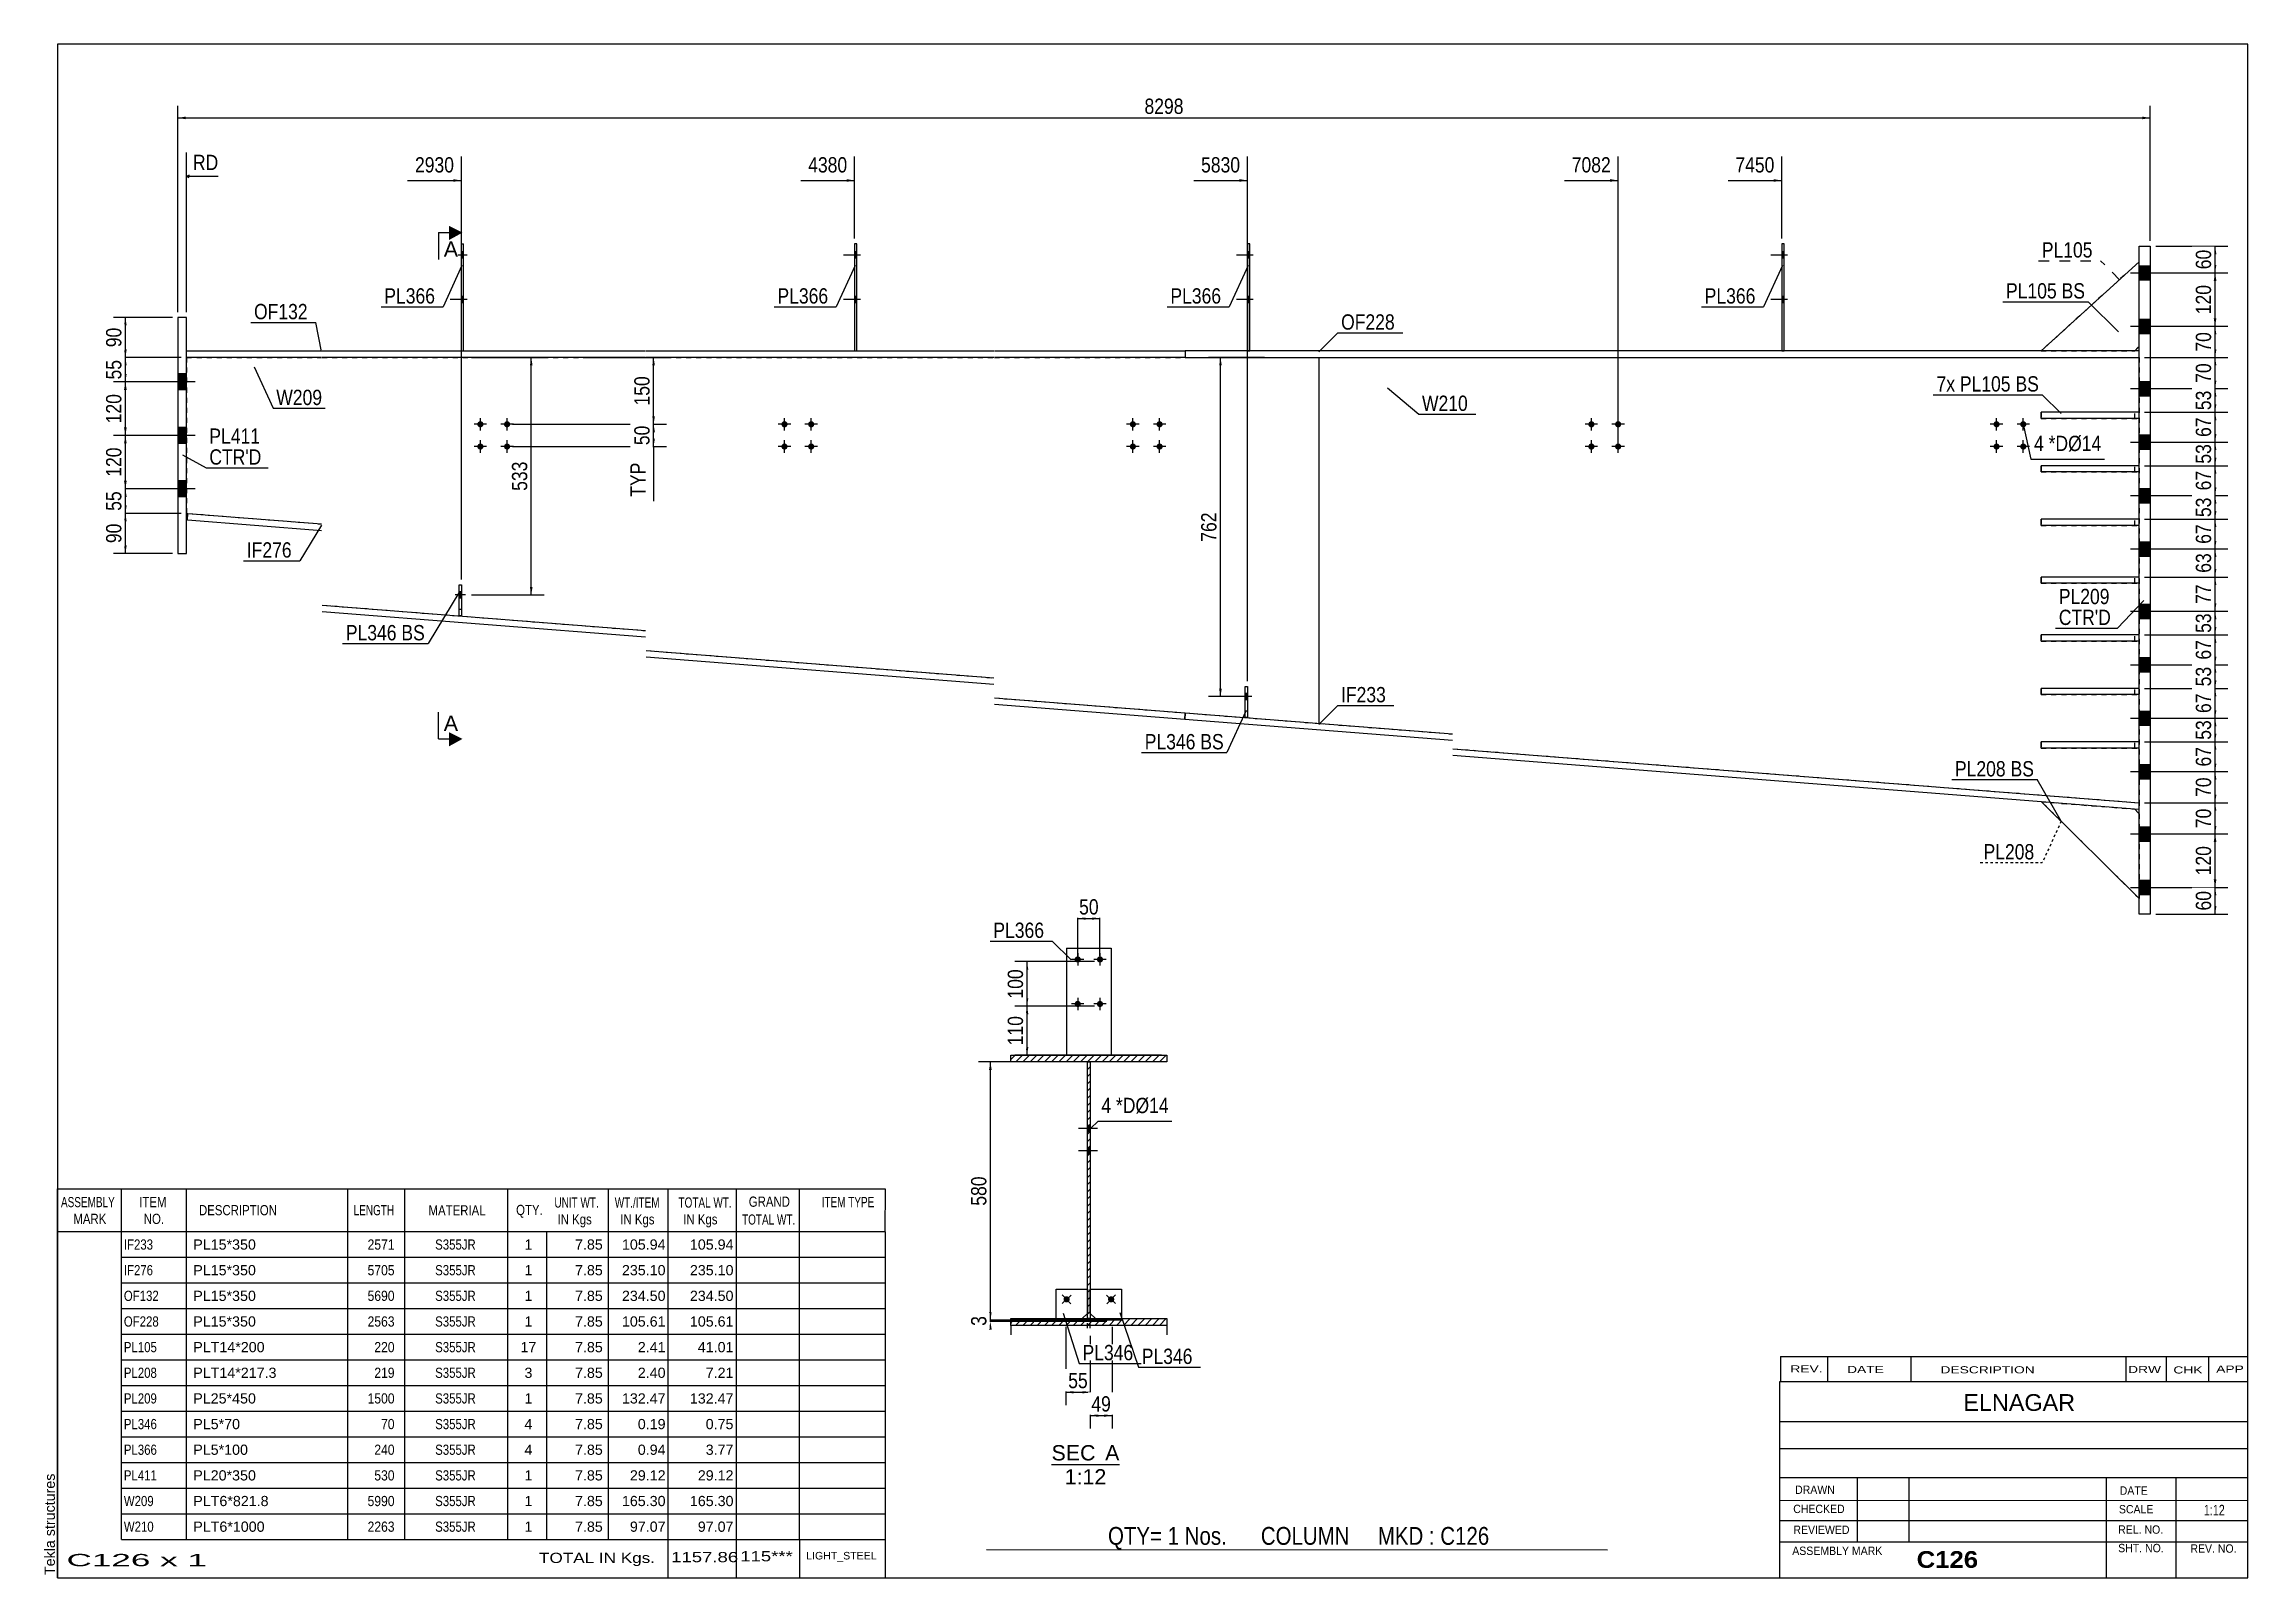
# Model space of a CAD drawing. Header units: millimetres. Extents: x -276 to 136, y -159 to 128.
import ezdxf

# ---------------------------------------------------------------- set-up
doc = ezdxf.new("R2010")
doc.units = ezdxf.units.MM
for name, pattern in [('DXK_LINE_DOT1', [1.8814, 0.9407, -0.9407]), ('DXK_LINE_DOT2', [3.9198, 1.9599, -1.9599]), ('DXK_LINE_DOT4', [0.9408, 0.4704, -0.4704])]:
    doc.linetypes.add(name, pattern=pattern)
doc.styles.add('Arial', font='ARIAL.TTF', dxfattribs={"height": 0.2})
doc.styles.add('Arial Bold', font='ARIALBD.TTF', dxfattribs={"height": 0.2})
doc.styles.add('Arial Narrow', font='ARIALN.TTF', dxfattribs={"height": 0.2})

# ---------------------------------------------------------------- blocks, each defined once
blk = doc.blocks.new('Unknown-623260440-1210')
at = {"color": 5, "linetype": 'Continuous'}
for p, q in [((136.25, 127.62), (-273.75, 127.62)), ((-273.75, 127.62), (-273.75, -159.38)), ((136.25, -159.38), (136.25, 127.62)), ((-273.75, -159.38), (136.25, -159.38))]:
    blk.add_line(p, q, dxfattribs=at)
at = {"color": 174, "linetype": 'Continuous', "style": 'Arial'}
blk.add_text('Tekla structures', height=1.9102, rotation=90, dxfattribs=at).set_placement((-274.25, -158.88))
blk = doc.blocks.new('Unknown-623260440-12 - 1256')
at = {"color": 1, "linetype": 'Continuous'}
blk.add_line((-87.69, -138.18), (-75, -138.18), dxfattribs=at)
at = {"color": 0, "linetype": 'Continuous'}
blk.add_wipeout([(-79.46, -137.43), (-79.46, -134.43), (-87.69, -134.43), (-87.69, -137.43)], dxfattribs=at)
blk.add_wipeout([(-75, -137.43), (-75, -134.43), (-77.66, -134.43), (-77.66, -137.43)], dxfattribs=at)
blk.add_wipeout([(-77.45, -141.93), (-77.45, -138.93), (-85.23, -138.93), (-85.23, -141.93)], dxfattribs=at)
at = {"color": 136, "linetype": 'Continuous', "style": 'Arial'}
for s, height, p in [('SEC', 2.865, (-87.69, -137.43)), ('A', 2.87, (-77.66, -137.43)), ('1:12', 2.865, (-85.23, -141.93))]:
    blk.add_text(s, height=height, dxfattribs=at).set_placement(p)
blk = doc.blocks.new('Part-623260440-1665 - 1446')
at = {"color": 7, "linetype": 'DXK_LINE_DOT1'}
for p, q in [((115.9, -32.28), (97.62, -14.18)), ((115.07, -15.55), (115.07, -15.55)), ((115.07, -15.55), (115.9, -16.45)), ((115.9, -16.45), (115.9, -32.28))]:
    blk.add_line(p, q, dxfattribs=at)
blk = doc.blocks.new('Part-623260440-1469 - 1446')
at = {"color": 2, "linetype": 'Continuous'}
for p, q in [((115.9, -32.28), (97.62, -14.18)), ((115.07, -15.55), (115.9, -16.45))]:
    blk.add_line(p, q, dxfattribs=at)
at = {"color": 7, "linetype": 'DXK_LINE_DOT1'}
for p, q in [((97.62, -14.18), (115.07, -15.55)), ((115.9, -32.28), (115.9, -16.45))]:
    blk.add_line(p, q, dxfattribs=at)
blk = doc.blocks.new('Part-623260440-1694 - 1446')
at = {"color": 2, "linetype": 'Continuous'}
for p, q in [((115.9, 89.8), (117.98, 89.8)), ((115.9, -35.2), (115.9, 89.8)), ((117.98, 89.8), (117.98, -35.2)), ((117.98, -35.2), (115.9, -35.2))]:
    blk.add_line(p, q, dxfattribs=at)
blk = doc.blocks.new('Part-623260440-1491 - 1446')
at = {"color": 7, "linetype": 'DXK_LINE_DOT1'}
for p, q in [((115.9, -32.28), (97.62, -14.18)), ((115.07, -15.55), (115.9, -16.45))]:
    blk.add_line(p, q, dxfattribs=at)
blk = doc.blocks.new('Bolt-623260440-1831 - 1446')
at = {"linetype": 'Continuous'}
for points in [[(49.42, 87.55), (49.42, 88.72), (49, 88.72), (49, 87.55)], [(49.42, 87.55), (49.42, 88.72), (49, 88.72), (49, 87.55)], [(49.42, 79.22), (49.42, 80.39), (49, 80.39), (49, 79.22)], [(49.42, 79.22), (49.42, 80.39), (49, 80.39), (49, 79.22)]]:
    blk.add_hatch(color=3, dxfattribs=at).paths.add_polyline_path(points)
at = {"color": 3, "linetype": 'Continuous'}
for p, q in [((50.09, 88.14), (46.92, 88.14)), ((50.09, 88.14), (46.92, 88.14)), ((49.42, 88.72), (49, 88.72)), ((49.42, 88.72), (49, 88.72)), ((49.42, 87.55), (49, 87.55)), ((49.42, 87.55), (49, 87.55)), ((50.09, 79.8), (46.92, 79.8)), ((50.09, 79.8), (46.92, 79.8)), ((49.42, 80.39), (49, 80.39)), ((49.42, 80.39), (49, 80.39)), ((49.42, 79.22), (49, 79.22)), ((49.42, 79.22), (49, 79.22))]:
    blk.add_line(p, q, dxfattribs=at)
blk = doc.blocks.new('Part-623260440-1513 - 1446')
at = {"color": 2, "linetype": 'Continuous'}
blk.add_line((-37.65, 68.97), (-37.65, 0.49), dxfattribs=at)
at = {"color": 7, "linetype": 'DXK_LINE_DOT1'}
for p, q in [((-37.65, 68.97), (-12.65, 68.97)), ((-12.55, 68.97), (115.9, 68.97)), ((115.9, 68.97), (115.9, -14.36)), ((-37.65, 0.49), (-12.65, -1.48)), ((-12.55, -4.25), (115.9, -14.36))]:
    blk.add_line(p, q, dxfattribs=at)
blk = doc.blocks.new('Part-623260440-1985 - 1446')
at = {"color": 7, "linetype": 'DXK_LINE_DOT1'}
for p, q in [((115.9, 48.72), (97.56, 48.72)), ((97.56, 48.72), (97.56, 47.55)), ((97.56, 47.55), (115.9, 47.55))]:
    blk.add_line(p, q, dxfattribs=at)
blk = doc.blocks.new('Part-623260440-1921 - 1446')
at = {"color": 2, "linetype": 'Continuous'}
for p, q in [((97.56, 37.55), (97.56, 38.72)), ((115.9, 38.72), (97.56, 38.72)), ((115.9, 37.55), (97.56, 37.55))]:
    blk.add_line(p, q, dxfattribs=at)
blk = doc.blocks.new('Part-623260440-1793 - 1446')
at = {"color": 2, "linetype": 'Continuous'}
for p, q in [((49.42, 90.22), (49, 90.22)), ((49, 90.22), (49, 70.22)), ((49.42, 70.22), (49.42, 90.22))]:
    blk.add_line(p, q, dxfattribs=at)
at = {"color": 7, "linetype": 'DXK_LINE_DOT1'}
blk.add_line((49, 70.22), (49.42, 70.22), dxfattribs=at)
blk = doc.blocks.new('Bolt-623260440-1722 - 1446')
at = {"linetype": 'Continuous'}
blk.add_hatch(color=3, dxfattribs=at).paths.add_polyline_path([(-51.01, 4.92), (-51.01, 6.08), (-51.43, 6.08), (-51.43, 4.92)])
at = {"color": 3, "linetype": 'Continuous'}
for p, q in [((-51.01, 6.08), (-51.43, 6.08)), ((-50.34, 5.5), (-51.43, 5.5)), ((-51.01, 4.92), (-51.43, 4.92))]:
    blk.add_line(p, q, dxfattribs=at)
blk = doc.blocks.new('Part-623260440-1535 - 1446')
at = {"color": 2, "linetype": 'Continuous'}
for p, q in [((-249.58, 68.97), (-249.58, 70.22)), ((-249.58, 70.22), (-224.33, 70.22)), ((-224.23, 70.22), (-163.69, 70.22)), ((-163.59, 70.22), (-98.47, 70.22)), ((-98.37, 70.22), (-62.65, 70.22)), ((-62.65, 70.22), (-62.65, 68.97)), ((-224.33, 68.97), (-249.58, 68.97)), ((-163.69, 68.97), (-224.23, 68.97)), ((-98.47, 68.97), (-163.59, 68.97)), ((-62.65, 68.97), (-98.37, 68.97))]:
    blk.add_line(p, q, dxfattribs=at)
blk = doc.blocks.new('Part-623260440-1557 - 1446')
at = {"color": 2, "linetype": 'Continuous'}
for p, q in [((-51.43, 1.58), (-51.43, 7.42)), ((-51.43, 7.42), (-51.01, 7.42)), ((-51.01, 7.42), (-51.01, 1.58)), ((-51.01, 1.58), (-51.43, 1.58))]:
    blk.add_line(p, q, dxfattribs=at)
at = {"color": 7, "linetype": 'DXK_LINE_DOT1'}
blk.add_line((-51.43, 2.83), (-51.01, 2.83), dxfattribs=at)
blk = doc.blocks.new('Part-623260440-1643 - 1446')
at = {"color": 2, "linetype": 'Continuous'}
for p, q in [((-249.58, 76.47), (-251.25, 76.47)), ((-251.25, 76.47), (-251.25, 32.3)), ((-249.58, 32.3), (-249.58, 76.47)), ((-251.25, 32.3), (-249.58, 32.3))]:
    blk.add_line(p, q, dxfattribs=at)
blk = doc.blocks.new('Part-623260440-1579 - 1446')
at = {"color": 7, "linetype": 'DXK_LINE_DOT1'}
for p, q in [((-51.43, 1.58), (-51.43, 7.42)), ((-51.43, 7.42), (-51.01, 7.42)), ((-51.01, 7.42), (-51.01, 1.58)), ((-51.01, 1.58), (-51.43, 1.58))]:
    blk.add_line(p, q, dxfattribs=at)
blk = doc.blocks.new('Part-623260440-1584 - 1446')
at = {"color": 7, "linetype": 'DXK_LINE_DOT1'}
for p, q in [((-198.57, 20.62), (-198.57, 26.45)), ((-198.57, 26.45), (-198.15, 26.45)), ((-198.15, 26.45), (-198.15, 20.62)), ((-198.57, 21.87), (-198.15, 21.87)), ((-198.15, 20.62), (-198.57, 20.62))]:
    blk.add_line(p, q, dxfattribs=at)
blk = doc.blocks.new('Bolt-623260440-1717 - 1446')
at = {"linetype": 'Continuous'}
for points in [[(-124.14, 87.55), (-124.14, 88.72), (-124.56, 88.72), (-124.56, 87.55)], [(-124.14, 87.55), (-124.14, 88.72), (-124.56, 88.72), (-124.56, 87.55)], [(-124.14, 79.22), (-124.14, 80.39), (-124.56, 80.39), (-124.56, 79.22)], [(-124.14, 79.22), (-124.14, 80.39), (-124.56, 80.39), (-124.56, 79.22)]]:
    blk.add_hatch(color=3, dxfattribs=at).paths.add_polyline_path(points)
at = {"color": 3, "linetype": 'Continuous'}
for p, q in [((-123.47, 88.14), (-126.64, 88.14)), ((-123.47, 88.14), (-126.64, 88.14)), ((-124.14, 88.72), (-124.56, 88.72)), ((-124.14, 88.72), (-124.56, 88.72)), ((-124.14, 87.55), (-124.56, 87.55)), ((-124.14, 87.55), (-124.56, 87.55)), ((-123.47, 79.8), (-126.64, 79.8)), ((-123.47, 79.8), (-126.64, 79.8)), ((-124.14, 80.39), (-124.56, 80.39)), ((-124.14, 80.39), (-124.56, 80.39)), ((-124.14, 79.22), (-124.56, 79.22)), ((-124.14, 79.22), (-124.56, 79.22))]:
    blk.add_line(p, q, dxfattribs=at)
blk = doc.blocks.new('Part-623260440-1589 - 1446')
at = {"color": 2, "linetype": 'Continuous'}
for p, q in [((-198.15, 70.22), (-198.15, 90.22)), ((-198.15, 90.22), (-197.73, 90.22)), ((-197.73, 70.22), (-197.73, 90.22))]:
    blk.add_line(p, q, dxfattribs=at)
at = {"color": 7, "linetype": 'DXK_LINE_DOT1'}
blk.add_line((-198.15, 70.22), (-197.73, 70.22), dxfattribs=at)
blk = doc.blocks.new('Part-623260440-1782 - 1446')
at = {"color": 7, "linetype": 'DXK_LINE_DOT1'}
for p, q in [((-249.58, 68.97), (-224.33, 68.97)), ((-249.58, 68.97), (-249.58, 39.8)), ((-224.23, 68.97), (-163.69, 68.97)), ((-163.59, 68.97), (-98.47, 68.97)), ((-98.37, 68.97), (-37.65, 68.97)), ((-249.33, 39.78), (-224.33, 37.82)), ((-224.23, 22.63), (-163.69, 17.86)), ((-163.59, 14.13), (-98.47, 9)), ((-98.37, 5.27), (-37.65, 0.49))]:
    blk.add_line(p, q, dxfattribs=at)
at = {"color": 2, "linetype": 'Continuous'}
for p, q in [((-37.65, 68.97), (-37.65, 0.49)), ((-249.58, 39.8), (-249.33, 39.78))]:
    blk.add_line(p, q, dxfattribs=at)
blk = doc.blocks.new('Bolt-623260440-1718 - 1446')
at = {"linetype": 'Continuous'}
for points in [[(-197.73, 87.55), (-197.73, 88.72), (-198.15, 88.72), (-198.15, 87.55)], [(-197.73, 87.55), (-197.73, 88.72), (-198.15, 88.72), (-198.15, 87.55)], [(-197.73, 79.22), (-197.73, 80.39), (-198.15, 80.39), (-198.15, 79.22)], [(-197.73, 79.22), (-197.73, 80.39), (-198.15, 80.39), (-198.15, 79.22)]]:
    blk.add_hatch(color=3, dxfattribs=at).paths.add_polyline_path(points)
at = {"color": 3, "linetype": 'Continuous'}
for p, q in [((-197.07, 88.14), (-200.23, 88.14)), ((-197.07, 88.14), (-200.23, 88.14)), ((-197.73, 88.72), (-198.15, 88.72)), ((-197.73, 88.72), (-198.15, 88.72)), ((-197.73, 87.55), (-198.15, 87.55)), ((-197.73, 87.55), (-198.15, 87.55)), ((-197.07, 79.8), (-200.23, 79.8)), ((-197.07, 79.8), (-200.23, 79.8)), ((-197.73, 80.39), (-198.15, 80.39)), ((-197.73, 80.39), (-198.15, 80.39)), ((-197.73, 79.22), (-198.15, 79.22)), ((-197.73, 79.22), (-198.15, 79.22))]:
    blk.add_line(p, q, dxfattribs=at)
blk = doc.blocks.new('Bolt-623260440-1590 - 1446')
at = {"linetype": 'Continuous'}
for points in [[(-251.25, 65.89), (-251.25, 62.89), (-249.58, 62.89), (-249.58, 65.89)], [(-251.25, 65.89), (-251.25, 62.89), (-249.58, 62.89), (-249.58, 65.89)], [(-251.25, 55.89), (-251.25, 52.89), (-249.58, 52.89), (-249.58, 55.89)], [(-251.25, 55.89), (-251.25, 52.89), (-249.58, 52.89), (-249.58, 55.89)], [(-251.25, 45.89), (-251.25, 42.89), (-249.58, 42.89), (-249.58, 45.89)], [(-251.25, 45.89), (-251.25, 42.89), (-249.58, 42.89), (-249.58, 45.89)]]:
    blk.add_hatch(color=3, dxfattribs=at).paths.add_polyline_path(points)
at = {"color": 3, "linetype": 'Continuous'}
for p, q in [((-249.58, 65.89), (-251.25, 65.89)), ((-249.58, 65.89), (-251.25, 65.89)), ((-248, 64.39), (-251.25, 64.39)), ((-248, 64.39), (-251.25, 64.39)), ((-249.58, 62.89), (-251.25, 62.89)), ((-249.58, 62.89), (-251.25, 62.89)), ((-249.58, 55.89), (-251.25, 55.89)), ((-249.58, 55.89), (-251.25, 55.89)), ((-248, 54.39), (-251.25, 54.39)), ((-248, 54.39), (-251.25, 54.39)), ((-249.58, 52.89), (-251.25, 52.89)), ((-249.58, 52.89), (-251.25, 52.89)), ((-249.58, 45.89), (-251.25, 45.89)), ((-249.58, 45.89), (-251.25, 45.89)), ((-248, 44.39), (-251.25, 44.39)), ((-248, 44.39), (-251.25, 44.39)), ((-249.58, 42.89), (-251.25, 42.89)), ((-249.58, 42.89), (-251.25, 42.89))]:
    blk.add_line(p, q, dxfattribs=at)
blk = doc.blocks.new('Part-623260440-1825 - 1446')
at = {"color": 2, "linetype": 'Continuous'}
for p, q in [((-62.65, 70.22), (-62.65, 68.97)), ((-12.65, 70.22), (-62.65, 70.22)), ((115.9, 70.22), (-12.55, 70.22)), ((-62.65, 68.97), (-12.65, 68.97)), ((-12.55, 68.97), (115.9, 68.97))]:
    blk.add_line(p, q, dxfattribs=at)
at = {"color": 7, "linetype": 'DXK_LINE_DOT1'}
blk.add_line((115.9, 68.97), (115.9, 70.22), dxfattribs=at)
blk = doc.blocks.new('Part-623260440-1716 - 1446')
at = {"color": 7, "linetype": 'DXK_LINE_DOT1'}
for p, q in [((115.9, 86.89), (97.56, 70.22)), ((115.9, 71.05), (115.9, 86.89)), ((97.56, 70.22), (115.06, 70.22)), ((115.06, 70.22), (115.9, 71.05))]:
    blk.add_line(p, q, dxfattribs=at)
blk = doc.blocks.new('Bolt-623260440-1783 - 1446')
at = {"linetype": 'Continuous'}
for points in [[(115.9, 86.14), (115.9, 83.47), (117.98, 83.47), (117.98, 86.14)], [(115.9, 86.14), (115.9, 83.47), (117.98, 83.47), (117.98, 86.14)], [(115.9, 86.14), (115.9, 83.47), (117.98, 83.47), (117.98, 86.14)], [(115.9, 86.14), (115.9, 83.47), (117.98, 83.47), (117.98, 86.14)], [(115.9, 76.14), (115.9, 73.47), (117.98, 73.47), (117.98, 76.14)], [(115.9, 76.14), (115.9, 73.47), (117.98, 73.47), (117.98, 76.14)], [(115.9, 76.14), (115.9, 73.47), (117.98, 73.47), (117.98, 76.14)], [(115.9, 76.14), (115.9, 73.47), (117.98, 73.47), (117.98, 76.14)], [(115.9, 64.47), (115.9, 61.8), (117.98, 61.8), (117.98, 64.47)], [(115.9, 64.47), (115.9, 61.8), (117.98, 61.8), (117.98, 64.47)], [(115.9, 64.47), (115.9, 61.8), (117.98, 61.8), (117.98, 64.47)], [(115.9, 64.47), (115.9, 61.8), (117.98, 61.8), (117.98, 64.47)], [(115.9, 54.47), (115.9, 51.8), (117.98, 51.8), (117.98, 54.47)], [(115.9, 54.47), (115.9, 51.8), (117.98, 51.8), (117.98, 54.47)], [(115.9, 54.47), (115.9, 51.8), (117.98, 51.8), (117.98, 54.47)], [(115.9, 54.47), (115.9, 51.8), (117.98, 51.8), (117.98, 54.47)], [(115.9, 44.47), (115.9, 41.8), (117.98, 41.8), (117.98, 44.47)], [(115.9, 44.47), (115.9, 41.8), (117.98, 41.8), (117.98, 44.47)], [(115.9, 44.47), (115.9, 41.8), (117.98, 41.8), (117.98, 44.47)], [(115.9, 44.47), (115.9, 41.8), (117.98, 41.8), (117.98, 44.47)], [(115.9, 34.47), (115.9, 31.8), (117.98, 31.8), (117.98, 34.47)], [(115.9, 34.47), (115.9, 31.8), (117.98, 31.8), (117.98, 34.47)], [(115.9, 34.47), (115.9, 31.8), (117.98, 31.8), (117.98, 34.47)], [(115.9, 34.47), (115.9, 31.8), (117.98, 31.8), (117.98, 34.47)], [(115.9, 22.8), (115.9, 20.14), (117.98, 20.14), (117.98, 22.8)], [(115.9, 22.8), (115.9, 20.14), (117.98, 20.14), (117.98, 22.8)], [(115.9, 22.8), (115.9, 20.14), (117.98, 20.14), (117.98, 22.8)], [(115.9, 22.8), (115.9, 20.14), (117.98, 20.14), (117.98, 22.8)], [(115.9, 12.8), (115.9, 10.14), (117.98, 10.14), (117.98, 12.8)], [(115.9, 12.8), (115.9, 10.14), (117.98, 10.14), (117.98, 12.8)], [(115.9, 12.8), (115.9, 10.14), (117.98, 10.14), (117.98, 12.8)], [(115.9, 12.8), (115.9, 10.14), (117.98, 10.14), (117.98, 12.8)], [(115.9, 2.8), (115.9, 0.14), (117.98, 0.14), (117.98, 2.8)], [(115.9, 2.8), (115.9, 0.14), (117.98, 0.14), (117.98, 2.8)], [(115.9, 2.8), (115.9, 0.14), (117.98, 0.14), (117.98, 2.8)], [(115.9, 2.8), (115.9, 0.14), (117.98, 0.14), (117.98, 2.8)], [(115.9, -7.2), (115.9, -9.86), (117.98, -9.86), (117.98, -7.2)], [(115.9, -7.2), (115.9, -9.86), (117.98, -9.86), (117.98, -7.2)], [(115.9, -7.2), (115.9, -9.86), (117.98, -9.86), (117.98, -7.2)], [(115.9, -7.2), (115.9, -9.86), (117.98, -9.86), (117.98, -7.2)], [(115.9, -18.86), (115.9, -21.53), (117.98, -21.53), (117.98, -18.86)], [(115.9, -18.86), (115.9, -21.53), (117.98, -21.53), (117.98, -18.86)], [(115.9, -18.86), (115.9, -21.53), (117.98, -21.53), (117.98, -18.86)], [(115.9, -18.86), (115.9, -21.53), (117.98, -21.53), (117.98, -18.86)], [(115.9, -28.86), (115.9, -31.53), (117.98, -31.53), (117.98, -28.86)], [(115.9, -28.86), (115.9, -31.53), (117.98, -31.53), (117.98, -28.86)], [(115.9, -28.86), (115.9, -31.53), (117.98, -31.53), (117.98, -28.86)], [(115.9, -28.86), (115.9, -31.53), (117.98, -31.53), (117.98, -28.86)]]:
    blk.add_hatch(color=3, dxfattribs=at).paths.add_polyline_path(points)
at = {"color": 3, "linetype": 'Continuous'}
for p, q in [((114.25, 84.8), (124.23, 84.8)), ((114.25, 84.8), (124.23, 84.8)), ((114.25, 84.8), (124.23, 84.8)), ((114.25, 84.8), (124.23, 84.8)), ((115.9, 86.14), (117.98, 86.14)), ((115.9, 86.14), (117.98, 86.14)), ((115.9, 86.14), (117.98, 86.14)), ((115.9, 86.14), (117.98, 86.14)), ((115.9, 83.47), (117.98, 83.47)), ((115.9, 83.47), (117.98, 83.47)), ((115.9, 83.47), (117.98, 83.47)), ((115.9, 83.47), (117.98, 83.47)), ((114.25, 74.8), (124.23, 74.8)), ((114.25, 74.8), (124.23, 74.8)), ((114.25, 74.8), (124.23, 74.8)), ((114.25, 74.8), (124.23, 74.8)), ((115.9, 76.14), (117.98, 76.14)), ((115.9, 76.14), (117.98, 76.14)), ((115.9, 76.14), (117.98, 76.14)), ((115.9, 76.14), (117.98, 76.14)), ((115.9, 73.47), (117.98, 73.47)), ((115.9, 73.47), (117.98, 73.47)), ((115.9, 73.47), (117.98, 73.47)), ((115.9, 73.47), (117.98, 73.47)), ((114.25, 63.14), (124.23, 63.14)), ((114.25, 63.14), (124.23, 63.14)), ((114.25, 63.14), (124.23, 63.14)), ((114.25, 63.14), (124.23, 63.14)), ((115.9, 64.47), (117.98, 64.47)), ((115.9, 64.47), (117.98, 64.47)), ((115.9, 64.47), (117.98, 64.47)), ((115.9, 64.47), (117.98, 64.47)), ((115.9, 61.8), (117.98, 61.8)), ((115.9, 61.8), (117.98, 61.8)), ((115.9, 61.8), (117.98, 61.8)), ((115.9, 61.8), (117.98, 61.8)), ((115.9, 54.47), (117.98, 54.47)), ((115.9, 54.47), (117.98, 54.47)), ((115.9, 54.47), (117.98, 54.47)), ((115.9, 54.47), (117.98, 54.47)), ((114.25, 53.14), (124.23, 53.14)), ((114.25, 53.14), (124.23, 53.14)), ((114.25, 53.14), (124.23, 53.14)), ((114.25, 53.14), (124.23, 53.14)), ((115.9, 51.8), (117.98, 51.8)), ((115.9, 51.8), (117.98, 51.8)), ((115.9, 51.8), (117.98, 51.8)), ((115.9, 51.8), (117.98, 51.8)), ((114.25, 43.14), (124.23, 43.14)), ((114.25, 43.14), (124.23, 43.14)), ((114.25, 43.14), (124.23, 43.14)), ((114.25, 43.14), (124.23, 43.14)), ((115.9, 44.47), (117.98, 44.47)), ((115.9, 44.47), (117.98, 44.47)), ((115.9, 44.47), (117.98, 44.47)), ((115.9, 44.47), (117.98, 44.47)), ((115.9, 41.8), (117.98, 41.8)), ((115.9, 41.8), (117.98, 41.8)), ((115.9, 41.8), (117.98, 41.8)), ((115.9, 41.8), (117.98, 41.8)), ((114.25, 33.14), (124.23, 33.14)), ((114.25, 33.14), (124.23, 33.14)), ((114.25, 33.14), (124.23, 33.14)), ((114.25, 33.14), (124.23, 33.14)), ((115.9, 34.47), (117.98, 34.47)), ((115.9, 34.47), (117.98, 34.47)), ((115.9, 34.47), (117.98, 34.47)), ((115.9, 34.47), (117.98, 34.47)), ((115.9, 31.8), (117.98, 31.8)), ((115.9, 31.8), (117.98, 31.8)), ((115.9, 31.8), (117.98, 31.8)), ((115.9, 31.8), (117.98, 31.8)), ((114.25, 21.47), (124.23, 21.47)), ((114.25, 21.47), (124.23, 21.47)), ((114.25, 21.47), (124.23, 21.47)), ((114.25, 21.47), (124.23, 21.47)), ((115.9, 22.8), (117.98, 22.8)), ((115.9, 22.8), (117.98, 22.8)), ((115.9, 22.8), (117.98, 22.8)), ((115.9, 22.8), (117.98, 22.8)), ((115.9, 20.14), (117.98, 20.14)), ((115.9, 20.14), (117.98, 20.14)), ((115.9, 20.14), (117.98, 20.14)), ((115.9, 20.14), (117.98, 20.14)), ((115.9, 12.8), (117.98, 12.8)), ((115.9, 12.8), (117.98, 12.8)), ((115.9, 12.8), (117.98, 12.8)), ((115.9, 12.8), (117.98, 12.8)), ((114.25, 11.47), (124.23, 11.47)), ((114.25, 11.47), (124.23, 11.47)), ((114.25, 11.47), (124.23, 11.47)), ((114.25, 11.47), (124.23, 11.47)), ((115.9, 10.14), (117.98, 10.14)), ((115.9, 10.14), (117.98, 10.14)), ((115.9, 10.14), (117.98, 10.14)), ((115.9, 10.14), (117.98, 10.14)), ((114.25, 1.47), (124.23, 1.47)), ((114.25, 1.47), (124.23, 1.47)), ((114.25, 1.47), (124.23, 1.47)), ((114.25, 1.47), (124.23, 1.47)), ((115.9, 2.8), (117.98, 2.8)), ((115.9, 2.8), (117.98, 2.8)), ((115.9, 2.8), (117.98, 2.8)), ((115.9, 2.8), (117.98, 2.8)), ((115.9, 0.14), (117.98, 0.14)), ((115.9, 0.14), (117.98, 0.14)), ((115.9, 0.14), (117.98, 0.14)), ((115.9, 0.14), (117.98, 0.14)), ((115.9, -7.2), (117.98, -7.2)), ((115.9, -7.2), (117.98, -7.2)), ((115.9, -7.2), (117.98, -7.2)), ((115.9, -7.2), (117.98, -7.2)), ((114.25, -8.53), (124.23, -8.53)), ((114.25, -8.53), (124.23, -8.53)), ((114.25, -8.53), (124.23, -8.53)), ((114.25, -8.53), (124.23, -8.53)), ((115.9, -9.86), (117.98, -9.86)), ((115.9, -9.86), (117.98, -9.86)), ((115.9, -9.86), (117.98, -9.86)), ((115.9, -9.86), (117.98, -9.86)), ((114.25, -20.2), (124.23, -20.2)), ((114.25, -20.2), (124.23, -20.2)), ((114.25, -20.2), (124.23, -20.2)), ((114.25, -20.2), (124.23, -20.2)), ((115.9, -18.86), (117.98, -18.86)), ((115.9, -18.86), (117.98, -18.86)), ((115.9, -18.86), (117.98, -18.86)), ((115.9, -18.86), (117.98, -18.86)), ((115.9, -21.53), (117.98, -21.53)), ((115.9, -21.53), (117.98, -21.53)), ((115.9, -21.53), (117.98, -21.53)), ((115.9, -21.53), (117.98, -21.53)), ((115.9, -28.86), (117.98, -28.86)), ((115.9, -28.86), (117.98, -28.86)), ((115.9, -28.86), (117.98, -28.86)), ((115.9, -28.86), (117.98, -28.86)), ((114.25, -30.2), (124.23, -30.2)), ((114.25, -30.2), (124.23, -30.2)), ((114.25, -30.2), (124.23, -30.2)), ((114.25, -30.2), (124.23, -30.2)), ((115.9, -31.53), (117.98, -31.53)), ((115.9, -31.53), (117.98, -31.53)), ((115.9, -31.53), (117.98, -31.53)), ((115.9, -31.53), (117.98, -31.53))]:
    blk.add_line(p, q, dxfattribs=at)
blk = doc.blocks.new('Part-623260440-1896 - 1446')
at = {"color": 7, "linetype": 'DXK_LINE_DOT1'}
for p, q in [((115.9, 7.05), (97.56, 7.05)), ((97.56, 7.05), (97.56, 5.89)), ((97.56, 5.89), (115.9, 5.89)), ((115.06, 5.89), (115.06, 7.05))]:
    blk.add_line(p, q, dxfattribs=at)
blk = doc.blocks.new('Bolt-623260440-1719 - 1446')
at = {"color": 3, "linetype": 'DXK_LINE_DOT2'}
for p, q in [((-198.15, 25.12), (-198.57, 25.12)), ((-197.36, 24.53), (-200.11, 24.53)), ((-198.15, 23.95), (-198.57, 23.95))]:
    blk.add_line(p, q, dxfattribs=at)
blk = doc.blocks.new('Bolt-623260440-1832 - 1446')
at = {"linetype": 'Continuous'}
for points in [[(-50.59, 87.55), (-50.59, 88.72), (-51.01, 88.72), (-51.01, 87.55)], [(-50.59, 87.55), (-50.59, 88.72), (-51.01, 88.72), (-51.01, 87.55)], [(-50.59, 79.22), (-50.59, 80.39), (-51.01, 80.39), (-51.01, 79.22)], [(-50.59, 79.22), (-50.59, 80.39), (-51.01, 80.39), (-51.01, 79.22)]]:
    blk.add_hatch(color=3, dxfattribs=at).paths.add_polyline_path(points)
at = {"color": 3, "linetype": 'Continuous'}
for p, q in [((-49.93, 88.14), (-53.09, 88.14)), ((-49.93, 88.14), (-53.09, 88.14)), ((-50.59, 88.72), (-51.01, 88.72)), ((-50.59, 88.72), (-51.01, 88.72)), ((-50.59, 87.55), (-51.01, 87.55)), ((-50.59, 87.55), (-51.01, 87.55)), ((-49.93, 79.8), (-53.09, 79.8)), ((-49.93, 79.8), (-53.09, 79.8)), ((-50.59, 80.39), (-51.01, 80.39)), ((-50.59, 80.39), (-51.01, 80.39)), ((-50.59, 79.22), (-51.01, 79.22)), ((-50.59, 79.22), (-51.01, 79.22))]:
    blk.add_line(p, q, dxfattribs=at)
blk = doc.blocks.new('Bolt-623260440-1991 - 1446')
at = {"linetype": 'Continuous'}
for points in [[(12.78, 56.47, -1), (13.95, 56.47, -1)], [(17.78, 56.47, -1), (18.95, 56.47, -1)], [(12.78, 52.3, -1), (13.95, 52.3, -1)], [(17.78, 52.3, -1), (18.95, 52.3, -1)]]:
    blk.add_hatch(color=3, dxfattribs=at).paths.add_polyline_path(points)
at = {"color": 3, "linetype": 'Continuous'}
for p, q in [((14.53, 56.47), (12.2, 56.47)), ((13.37, 55.3), (13.37, 57.64)), ((19.53, 56.47), (17.2, 56.47)), ((18.37, 55.3), (18.37, 57.64)), ((14.53, 52.3), (12.2, 52.3)), ((13.37, 51.14), (13.37, 53.47)), ((19.53, 52.3), (17.2, 52.3)), ((18.37, 51.14), (18.37, 53.47))]:
    blk.add_line(p, q, dxfattribs=at)
blk = doc.blocks.new('Bolt-623260440-1720 - 1446')
at = {"linetype": 'Continuous'}
blk.add_hatch(color=3, dxfattribs=at).paths.add_polyline_path([(-198.15, 23.95), (-198.15, 25.12), (-198.57, 25.12), (-198.57, 23.95)])
at = {"color": 3, "linetype": 'Continuous'}
for p, q in [((-198.15, 25.12), (-198.57, 25.12)), ((-197.48, 24.53), (-198.57, 24.53)), ((-198.15, 23.95), (-198.57, 23.95))]:
    blk.add_line(p, q, dxfattribs=at)
blk = doc.blocks.new('Part-623260440-1970 - 1446')
at = {"color": 2, "linetype": 'Continuous'}
for p, q in [((97.56, 57.55), (97.56, 58.72)), ((115.9, 58.72), (97.56, 58.72)), ((115.9, 57.55), (97.56, 57.55))]:
    blk.add_line(p, q, dxfattribs=at)
at = {"color": 7, "linetype": 'DXK_LINE_DOT1'}
blk.add_line((115.06, 57.55), (115.06, 58.72), dxfattribs=at)
blk = doc.blocks.new('Part-623260440-1906 - 1446')
at = {"color": 7, "linetype": 'DXK_LINE_DOT1'}
for p, q in [((115.9, 17.05), (97.56, 17.05)), ((97.56, 17.05), (97.56, 15.89)), ((115.06, 15.89), (115.06, 17.05)), ((97.56, 15.89), (115.9, 15.89))]:
    blk.add_line(p, q, dxfattribs=at)
blk = doc.blocks.new('Bolt-623260440-1721 - 1446')
at = {"color": 3, "linetype": 'DXK_LINE_DOT2'}
for p, q in [((-50.22, 5.5), (-52.97, 5.5)), ((-51.01, 6.08), (-51.43, 6.08)), ((-51.01, 4.92), (-51.43, 4.92))]:
    blk.add_line(p, q, dxfattribs=at)
blk = doc.blocks.new('Part-623260440-1803 - 1446')
at = {"color": 2, "linetype": 'Continuous'}
for p, q in [((-124.14, 90.22), (-124.56, 90.22)), ((-124.56, 90.22), (-124.56, 70.22)), ((-124.14, 70.22), (-124.14, 90.22))]:
    blk.add_line(p, q, dxfattribs=at)
at = {"color": 7, "linetype": 'DXK_LINE_DOT1'}
blk.add_line((-124.56, 70.22), (-124.14, 70.22), dxfattribs=at)
blk = doc.blocks.new('Part-623260440-1744 - 1446')
at = {"color": 2, "linetype": 'Continuous'}
for p, q in [((-249.43, 38.54), (-249.33, 39.78)), ((-224.33, 36.56), (-249.43, 38.54)), ((-249.33, 39.78), (-224.33, 37.81)), ((-224.23, 22.63), (-163.69, 17.86)), ((-163.69, 16.61), (-224.23, 21.38)), ((-163.59, 14.13), (-98.47, 9)), ((-98.47, 7.75), (-163.59, 12.88)), ((-98.37, 5.27), (-62.65, 2.46)), ((-62.74, 1.21), (-98.37, 4.02)), ((-62.65, 2.46), (-62.74, 1.21))]:
    blk.add_line(p, q, dxfattribs=at)
blk = doc.blocks.new('Part-623260440-1901 - 1446')
at = {"color": 2, "linetype": 'Continuous'}
for p, q in [((97.56, 5.89), (97.56, 7.05)), ((115.9, 7.05), (97.56, 7.05)), ((115.9, 5.89), (97.56, 5.89))]:
    blk.add_line(p, q, dxfattribs=at)
blk = doc.blocks.new('Part-623260440-1766 - 1446')
at = {"color": 2, "linetype": 'Continuous'}
for p, q in [((-62.74, 1.21), (-62.65, 2.46)), ((-12.65, -2.73), (-62.74, 1.21)), ((-62.65, 2.46), (-12.65, -1.48)), ((-12.55, -4.25), (115.9, -14.36)), ((115.8, -15.61), (-12.55, -5.5)), ((115.9, -14.36), (115.8, -15.61))]:
    blk.add_line(p, q, dxfattribs=at)
blk = doc.blocks.new('Part-623260440-1798 - 1446')
at = {"color": 2, "linetype": 'Continuous'}
for p, q in [((-50.59, 90.22), (-51.01, 90.22)), ((-51.01, 90.22), (-51.01, 70.22)), ((-50.59, 70.22), (-50.59, 90.22))]:
    blk.add_line(p, q, dxfattribs=at)
at = {"color": 7, "linetype": 'DXK_LINE_DOT1'}
blk.add_line((-51.01, 70.22), (-50.59, 70.22), dxfattribs=at)
blk = doc.blocks.new('Part-623260440-1830 - 1446')
at = {"color": 2, "linetype": 'Continuous'}
for p, q in [((-198.57, 20.62), (-198.57, 26.45)), ((-198.57, 26.45), (-198.15, 26.45)), ((-198.15, 26.45), (-198.15, 20.62)), ((-198.15, 20.62), (-198.57, 20.62))]:
    blk.add_line(p, q, dxfattribs=at)
blk = doc.blocks.new('Part-623260440-1854 - 1446')
at = {"color": 2, "linetype": 'Continuous'}
for p, q in [((97.56, -4.11), (97.56, -2.95)), ((115.9, -2.95), (97.56, -2.95)), ((115.9, -4.11), (97.56, -4.11))]:
    blk.add_line(p, q, dxfattribs=at)
at = {"color": 7, "linetype": 'DXK_LINE_DOT1'}
blk.add_line((115.06, -4.11), (115.06, -2.95), dxfattribs=at)
blk = doc.blocks.new('Part-623260440-1876 - 1446')
at = {"color": 7, "linetype": 'DXK_LINE_DOT1'}
for p, q in [((115.9, -2.95), (97.56, -2.95)), ((97.56, -2.95), (97.56, -4.11)), ((97.56, -4.11), (115.9, -4.11))]:
    blk.add_line(p, q, dxfattribs=at)
blk = doc.blocks.new('Part-623260440-1886 - 1446')
at = {"color": 7, "linetype": 'DXK_LINE_DOT1'}
for p, q in [((115.9, 27.89), (97.56, 27.89)), ((97.56, 27.89), (97.56, 26.72)), ((97.56, 26.72), (115.9, 26.72)), ((115.06, 26.72), (115.06, 27.89))]:
    blk.add_line(p, q, dxfattribs=at)
blk = doc.blocks.new('Part-623260440-1891 - 1446')
at = {"color": 2, "linetype": 'Continuous'}
for p, q in [((97.56, 26.72), (97.56, 27.89)), ((115.9, 27.89), (97.56, 27.89)), ((115.9, 26.72), (97.56, 26.72))]:
    blk.add_line(p, q, dxfattribs=at)
blk = doc.blocks.new('Part-623260440-1975 - 1446')
at = {"color": 7, "linetype": 'DXK_LINE_DOT1'}
for p, q in [((115.9, 58.72), (97.56, 58.72)), ((97.56, 58.72), (97.56, 57.55)), ((97.56, 57.55), (115.9, 57.55))]:
    blk.add_line(p, q, dxfattribs=at)
blk = doc.blocks.new('Part-623260440-1911 - 1446')
at = {"color": 2, "linetype": 'Continuous'}
for p, q in [((97.56, 15.89), (97.56, 17.05)), ((115.9, 17.05), (97.56, 17.05)), ((115.9, 15.89), (97.56, 15.89))]:
    blk.add_line(p, q, dxfattribs=at)
blk = doc.blocks.new('Part-623260440-1980 - 1446')
at = {"color": 2, "linetype": 'Continuous'}
for p, q in [((97.56, 47.55), (97.56, 48.72)), ((115.9, 48.72), (97.56, 48.72)), ((115.9, 47.55), (97.56, 47.55))]:
    blk.add_line(p, q, dxfattribs=at)
at = {"color": 7, "linetype": 'DXK_LINE_DOT1'}
blk.add_line((115.06, 47.55), (115.06, 48.72), dxfattribs=at)
blk = doc.blocks.new('Part-623260440-1916 - 1446')
at = {"color": 7, "linetype": 'DXK_LINE_DOT1'}
for p, q in [((115.9, 38.72), (97.56, 38.72)), ((97.56, 38.72), (97.56, 37.55)), ((97.56, 37.55), (115.9, 37.55)), ((115.06, 37.55), (115.06, 38.72))]:
    blk.add_line(p, q, dxfattribs=at)
blk = doc.blocks.new('Part-623260440-1943 - 1446')
at = {"color": 2, "linetype": 'Continuous'}
for p, q in [((115.9, 86.89), (97.56, 70.22)), ((115.06, 70.22), (115.9, 71.05))]:
    blk.add_line(p, q, dxfattribs=at)
blk = doc.blocks.new('Bolt-623260440-1992 - 1446')
at = {"linetype": 'Continuous'}
for points in [[(-73.04, 56.47, -1), (-71.88, 56.47, -1)], [(-68.04, 56.47, -1), (-66.88, 56.47, -1)], [(-73.04, 52.3, -1), (-71.88, 52.3, -1)], [(-68.04, 52.3, -1), (-66.88, 52.3, -1)]]:
    blk.add_hatch(color=3, dxfattribs=at).paths.add_polyline_path(points)
at = {"color": 3, "linetype": 'Continuous'}
for p, q in [((-71.29, 56.47), (-73.63, 56.47)), ((-72.46, 55.3), (-72.46, 57.64)), ((-66.29, 56.47), (-68.63, 56.47)), ((-67.46, 55.3), (-67.46, 57.64)), ((-71.29, 52.3), (-73.63, 52.3)), ((-72.46, 51.14), (-72.46, 53.47)), ((-66.29, 52.3), (-68.63, 52.3)), ((-67.46, 51.14), (-67.46, 53.47))]:
    blk.add_line(p, q, dxfattribs=at)
blk = doc.blocks.new('Bolt-623260440-1993 - 1446')
at = {"linetype": 'Continuous'}
for points in [[(-138.26, 56.47, -1), (-137.09, 56.47, -1)], [(-133.26, 56.47, -1), (-132.09, 56.47, -1)], [(-138.26, 52.3, -1), (-137.09, 52.3, -1)], [(-133.26, 52.3, -1), (-132.09, 52.3, -1)]]:
    blk.add_hatch(color=3, dxfattribs=at).paths.add_polyline_path(points)
at = {"color": 3, "linetype": 'Continuous'}
for p, q in [((-136.51, 56.47), (-138.84, 56.47)), ((-137.67, 55.3), (-137.67, 57.64)), ((-131.51, 56.47), (-133.84, 56.47)), ((-132.67, 55.3), (-132.67, 57.64)), ((-136.51, 52.3), (-138.84, 52.3)), ((-137.67, 51.14), (-137.67, 53.47)), ((-131.51, 52.3), (-133.84, 52.3)), ((-132.67, 51.14), (-132.67, 53.47))]:
    blk.add_line(p, q, dxfattribs=at)
blk = doc.blocks.new('Bolt-623260440-1994 - 1446')
at = {"linetype": 'Continuous'}
for points in [[(-195.18, 56.47, -1), (-194.02, 56.47, -1)], [(-190.18, 56.47, -1), (-189.02, 56.47, -1)], [(-195.18, 52.3, -1), (-194.02, 52.3, -1)], [(-190.18, 52.3, -1), (-189.02, 52.3, -1)]]:
    blk.add_hatch(color=3, dxfattribs=at).paths.add_polyline_path(points)
at = {"color": 3, "linetype": 'Continuous'}
for p, q in [((-193.43, 56.47), (-195.77, 56.47)), ((-194.6, 55.3), (-194.6, 57.64)), ((-188.43, 56.47), (-190.77, 56.47)), ((-189.6, 55.3), (-189.6, 57.64)), ((-193.43, 52.3), (-195.77, 52.3)), ((-194.6, 51.14), (-194.6, 53.47)), ((-188.43, 52.3), (-190.77, 52.3)), ((-189.6, 51.14), (-189.6, 53.47))]:
    blk.add_line(p, q, dxfattribs=at)
blk = doc.blocks.new('Bolt-623260440-9452 - 1446')
at = {"linetype": 'Continuous'}
for points in [[(88.62, 56.47, -1), (89.78, 56.47, -1)], [(93.62, 56.47, -1), (94.78, 56.47, -1)], [(88.62, 52.3, -1), (89.78, 52.3, -1)], [(93.62, 52.3, -1), (94.78, 52.3, -1)]]:
    blk.add_hatch(color=3, dxfattribs=at).paths.add_polyline_path(points)
at = {"color": 3, "linetype": 'Continuous'}
for p, q in [((90.37, 56.47), (88.03, 56.47)), ((89.2, 55.3), (89.2, 57.64)), ((95.37, 56.47), (93.03, 56.47)), ((94.2, 55.3), (94.2, 57.64)), ((90.37, 52.3), (88.03, 52.3)), ((89.2, 51.14), (89.2, 53.47)), ((95.37, 52.3), (93.03, 52.3)), ((94.2, 51.14), (94.2, 53.47))]:
    blk.add_line(p, q, dxfattribs=at)
blk = doc.blocks.new('Part-623260440-1292 - 1256')
at = {"color": 2, "linetype": 'Continuous'}
for p, q in [((-84.87, -41.59), (-76.54, -41.59)), ((-84.87, -41.59), (-84.87, -61.59)), ((-76.54, -41.59), (-76.54, -61.59))]:
    blk.add_line(p, q, dxfattribs=at)
at = {"color": 7, "linetype": 'DXK_LINE_DOT1'}
blk.add_line((-84.87, -61.59), (-76.54, -61.59), dxfattribs=at)
blk = doc.blocks.new('Part-623260440-1315 - 1256')
at = {"color": 2, "linetype": 'Continuous'}
for p, q in [((-86.81, -110.9), (-86.81, -105.37)), ((-86.81, -105.37), (-80.98, -105.37)), ((-80.98, -105.37), (-80.98, -109.95)), ((-80.98, -109.95), (-81.93, -110.9))]:
    blk.add_line(p, q, dxfattribs=at)
at = {"color": 7, "linetype": 'DXK_LINE_DOT1'}
for p, q in [((-86.81, -110.9), (-86.81, -111.2)), ((-86.81, -111.2), (-82.23, -111.2)), ((-81.93, -110.9), (-82.23, -111.2))]:
    blk.add_line(p, q, dxfattribs=at)
blk = doc.blocks.new('Part-623260440-1320 - 1256')
at = {"color": 2, "linetype": 'Continuous'}
for p, q in [((-80.43, -109.95), (-80.43, -105.37)), ((-80.43, -105.37), (-74.6, -105.37)), ((-74.6, -105.37), (-74.6, -110.9)), ((-80.43, -109.95), (-79.47, -110.9))]:
    blk.add_line(p, q, dxfattribs=at)
at = {"color": 7, "linetype": 'DXK_LINE_DOT1'}
for p, q in [((-79.47, -110.9), (-79.18, -111.2)), ((-74.6, -111.2), (-79.18, -111.2)), ((-74.6, -110.9), (-74.6, -111.2))]:
    blk.add_line(p, q, dxfattribs=at)
blk = doc.blocks.new('Bolt-623260440-1325 - 1256')
at = {"linetype": 'Continuous'}
blk.add_hatch(color=3, dxfattribs=at).paths.add_polyline_path([(-76.11, -107.68, -1), (-76.96, -106.88, -1)])
at = {"color": 3, "linetype": 'Continuous'}
for p, q in [((-75.69, -108.08), (-77.39, -106.48)), ((-75.74, -106.43), (-77.34, -108.13))]:
    blk.add_line(p, q, dxfattribs=at)
blk = doc.blocks.new('Bolt-623260440-1326 - 1256')
at = {"linetype": 'Continuous'}
blk.add_hatch(color=3, dxfattribs=at).paths.add_polyline_path([(-84.45, -106.88, -1), (-85.29, -107.68, -1)])
at = {"color": 3, "linetype": 'Continuous'}
for p, q in [((-84.02, -106.48), (-85.72, -108.08)), ((-85.67, -106.43), (-84.07, -108.13))]:
    blk.add_line(p, q, dxfattribs=at)
blk = doc.blocks.new('Bolt-623260440-1327 - 1256')
at = {"linetype": 'Continuous'}
for points in [[(-82.2, -43.68, -1), (-83.37, -43.68, -1)], [(-78.04, -43.68, -1), (-79.2, -43.68, -1)], [(-82.2, -52.01, -1), (-83.37, -52.01, -1)], [(-78.04, -52.01, -1), (-79.2, -52.01, -1)]]:
    blk.add_hatch(color=3, dxfattribs=at).paths.add_polyline_path(points)
at = {"color": 3, "linetype": 'Continuous'}
for p, q in [((-81.62, -43.68), (-83.95, -43.68)), ((-82.79, -42.51), (-82.79, -44.84)), ((-77.45, -43.68), (-79.79, -43.68)), ((-78.62, -42.51), (-78.62, -44.84)), ((-81.62, -52.01), (-83.95, -52.01)), ((-82.79, -50.84), (-82.79, -53.18)), ((-77.45, -52.01), (-79.79, -52.01)), ((-78.62, -50.84), (-78.62, -53.18))]:
    blk.add_line(p, q, dxfattribs=at)
blk = doc.blocks.new('Part-623260440-1331 - 1256')
at = {"linetype": 'Continuous'}
h = blk.add_hatch(dxfattribs=at)
h.set_pattern_fill('', scale=0.3, style=0, pattern_type=0)
h.set_pattern_definition([(45, (-66.12, -62.8438), (-0.67352, 0.67352), [])])
h.paths.add_polyline_path([(-95.29, -62.84), (-66.12, -62.84), (-66.12, -61.59), (-95.29, -61.59)])
at = {"color": 2, "linetype": 'Continuous'}
for p, q in [((-95.29, -62.84), (-95.29, -61.59)), ((-95.29, -61.59), (-66.12, -61.59)), ((-66.12, -61.59), (-66.12, -62.84)), ((-66.12, -62.84), (-95.29, -62.84))]:
    blk.add_line(p, q, dxfattribs=at)
blk = doc.blocks.new('Part-623260440-1349 - 1256')
at = {"linetype": 'Continuous'}
h = blk.add_hatch(dxfattribs=at)
h.set_pattern_fill('', scale=0.3, style=0, pattern_type=0)
h.set_pattern_definition([(45, (-66.12, -112.1578), (-0.67352, 0.67352), [])])
h.paths.add_polyline_path([(-95.29, -112.16), (-66.12, -112.16), (-66.12, -110.9), (-95.29, -110.9)])
at = {"color": 7, "linetype": 'DXK_LINE_DOT1'}
for p, q in [((-95.29, -110.9), (-95.29, -112.16)), ((-66.12, -110.9), (-66.12, -112.16))]:
    blk.add_line(p, q, dxfattribs=at)
at = {"color": 2, "linetype": 'Continuous'}
for p, q in [((-95.29, -112.16), (-95.29, -110.9)), ((-95.29, -110.9), (-66.12, -110.9)), ((-66.12, -110.9), (-66.12, -112.16)), ((-95.29, -112.16), (-95.29, -113.94)), ((-66.12, -112.16), (-95.29, -112.16)), ((-66.12, -112.16), (-66.12, -113.94))]:
    blk.add_line(p, q, dxfattribs=at)
blk = doc.blocks.new('Part-623260440-1353 - 1256')
at = {"linetype": 'Continuous'}
h = blk.add_hatch(dxfattribs=at)
h.set_pattern_fill('', scale=0.3, style=0, pattern_type=0)
h.set_pattern_definition([(45, (-80.4534, -110.9036), (-0.67352, 0.67352), [])])
h.paths.add_polyline_path([(-80.95, -110.9), (-80.45, -110.9), (-80.45, -62.84), (-80.95, -62.84)])
at = {"color": 2, "linetype": 'Continuous'}
for p, q in [((-80.95, -110.9), (-80.95, -62.84)), ((-80.95, -62.84), (-80.45, -62.84)), ((-80.45, -62.84), (-80.45, -110.9)), ((-80.45, -110.9), (-80.95, -110.9))]:
    blk.add_line(p, q, dxfattribs=at)
at = {"color": 7, "linetype": 'DXK_LINE_DOT1'}
for p, q in [((-80.95, -112.68), (-80.95, -110.9)), ((-80.45, -112.68), (-80.45, -110.9))]:
    blk.add_line(p, q, dxfattribs=at)
blk = doc.blocks.new('Bolt-623260440-1359 - 1256')
at = {"linetype": 'Continuous'}
for points in [[(-80.95, -74.76), (-80.95, -75.93), (-80.45, -75.93), (-80.45, -74.76)], [(-80.95, -74.76), (-80.95, -75.93), (-80.45, -75.93), (-80.45, -74.76)], [(-80.95, -78.93), (-80.95, -80.09), (-80.45, -80.09), (-80.45, -78.93)], [(-80.95, -78.93), (-80.95, -80.09), (-80.45, -80.09), (-80.45, -78.93)]]:
    blk.add_hatch(color=3, dxfattribs=at).paths.add_polyline_path(points)
at = {"color": 3, "linetype": 'Continuous'}
for p, q in [((-79.09, -75.34), (-82.67, -75.34)), ((-79.09, -75.34), (-82.67, -75.34)), ((-80.45, -74.76), (-80.95, -74.76)), ((-80.45, -74.76), (-80.95, -74.76)), ((-80.45, -75.93), (-80.95, -75.93)), ((-80.45, -75.93), (-80.95, -75.93)), ((-79.09, -79.51), (-82.67, -79.51)), ((-79.09, -79.51), (-82.67, -79.51)), ((-80.45, -78.93), (-80.95, -78.93)), ((-80.45, -78.93), (-80.95, -78.93)), ((-80.45, -80.09), (-80.95, -80.09)), ((-80.45, -80.09), (-80.95, -80.09))]:
    blk.add_line(p, q, dxfattribs=at)
blk = doc.blocks.new('StraightDimension-623260440-8930 - 1446')
at = {"linetype": 'Continuous'}
for points in [[(129.85, 51.64), (130.1, 53.14), (130.35, 51.64)], [(130.35, 50.22), (130.1, 48.72), (129.85, 50.22)]]:
    blk.add_hatch(color=7, dxfattribs=at).paths.add_polyline_path(points)
at = {"color": 7, "linetype": 'Continuous'}
for p, q in [((116.9, 53.14), (132.5, 53.14)), ((130.1, 48.72), (130.1, 53.14)), ((116.9, 48.72), (132.5, 48.72))]:
    blk.add_line(p, q, dxfattribs=at)
at = {"color": 0}
blk.add_wipeout([(129.95, 53.36), (125.75, 53.36), (125.75, 48.5), (129.95, 48.5)], dxfattribs=at)
at = {"color": 3, "style": 'Arial Narrow'}
blk.add_text('53', height=2.863, rotation=90.0002, dxfattribs=at).set_placement((129.35, 49.1))
blk = doc.blocks.new('StraightDimension-623260440-8940 - 1446')
at = {"linetype": 'Continuous'}
for points in [[(129.85, -0.03), (130.1, 1.47), (130.35, -0.03)], [(130.35, -1.45), (130.1, -2.95), (129.85, -1.45)]]:
    blk.add_hatch(color=7, dxfattribs=at).paths.add_polyline_path(points)
at = {"color": 7, "linetype": 'Continuous'}
for p, q in [((116.9, 1.47), (132.5, 1.47)), ((130.1, -2.95), (130.1, 1.47)), ((116.9, -2.95), (132.5, -2.95))]:
    blk.add_line(p, q, dxfattribs=at)
at = {"color": 0}
blk.add_wipeout([(129.95, 1.69), (125.75, 1.69), (125.75, -3.17), (129.95, -3.17)], dxfattribs=at)
at = {"color": 3, "style": 'Arial Narrow'}
blk.add_text('53', height=2.863, rotation=90.0002, dxfattribs=at).set_placement((129.35, -2.57))
blk = doc.blocks.new('StraightDimension-623260440-8941 - 1446')
at = {"linetype": 'Continuous'}
for points in [[(129.85, -4.45), (130.1, -2.95), (130.35, -4.45)], [(130.35, -7.03), (130.1, -8.53), (129.85, -7.03)]]:
    blk.add_hatch(color=7, dxfattribs=at).paths.add_polyline_path(points)
at = {"color": 7, "linetype": 'Continuous'}
for p, q in [((116.9, -2.95), (132.5, -2.95)), ((130.1, -8.53), (130.1, -2.95)), ((116.9, -8.53), (132.5, -8.53))]:
    blk.add_line(p, q, dxfattribs=at)
at = {"color": 0}
blk.add_wipeout([(129.95, -3.31), (125.75, -3.31), (125.75, -8.17), (129.95, -8.17)], dxfattribs=at)
at = {"color": 3, "style": 'Arial Narrow'}
blk.add_text('67', height=2.863, rotation=90.0002, dxfattribs=at).set_placement((129.35, -7.57))
blk = doc.blocks.new('StraightDimension-623260440-10109 - 1446')
at = {"linetype": 'Continuous'}
blk.add_hatch(color=7, dxfattribs=at).paths.add_polyline_path([(-126.06, 102.34), (-124.56, 102.09), (-126.06, 101.84)])
at = {"color": 7, "linetype": 'Continuous'}
for p, q in [((-124.56, 91.22), (-124.56, 106.59)), ((-134.62, 102.09), (-124.56, 102.09))]:
    blk.add_line(p, q, dxfattribs=at)
at = {"color": 0}
blk.add_wipeout([(-125.33, 102.99), (-125.33, 107.19), (-133.84, 107.19), (-133.84, 102.99)], dxfattribs=at)
at = {"color": 3, "style": 'Arial Narrow'}
blk.add_text('4380', height=2.863, dxfattribs=at).set_placement((-133.24, 103.59))
blk = doc.blocks.new('StraightDimension-623260440-8934 - 1446')
at = {"linetype": 'Continuous'}
for points in [[(129.85, 31.64), (130.1, 33.14), (130.35, 31.64)], [(130.35, 29.39), (130.1, 27.89), (129.85, 29.39)]]:
    blk.add_hatch(color=7, dxfattribs=at).paths.add_polyline_path(points)
at = {"color": 7, "linetype": 'Continuous'}
for p, q in [((116.9, 33.14), (132.5, 33.14)), ((130.1, 27.89), (130.1, 33.14)), ((116.9, 27.89), (132.5, 27.89))]:
    blk.add_line(p, q, dxfattribs=at)
at = {"color": 0}
blk.add_wipeout([(129.95, 32.94), (125.75, 32.94), (125.75, 28.08), (129.95, 28.08)], dxfattribs=at)
at = {"color": 3, "style": 'Arial Narrow'}
blk.add_text('63', height=2.863, rotation=90.0002, dxfattribs=at).set_placement((129.35, 28.68))
blk = doc.blocks.new('StraightDimension-623260440-8939 - 1446')
at = {"linetype": 'Continuous'}
for points in [[(129.85, 5.55), (130.1, 7.05), (130.35, 5.55)], [(130.35, 2.97), (130.1, 1.47), (129.85, 2.97)]]:
    blk.add_hatch(color=7, dxfattribs=at).paths.add_polyline_path(points)
at = {"color": 7, "linetype": 'Continuous'}
for p, q in [((116.9, 7.05), (132.5, 7.05)), ((130.1, 1.47), (130.1, 7.05)), ((116.9, 1.47), (132.5, 1.47))]:
    blk.add_line(p, q, dxfattribs=at)
at = {"color": 0}
blk.add_wipeout([(129.95, 6.69), (125.75, 6.69), (125.75, 1.83), (129.95, 1.83)], dxfattribs=at)
at = {"color": 3, "style": 'Arial Narrow'}
blk.add_text('67', height=2.863, rotation=90.0002, dxfattribs=at).set_placement((129.35, 2.43))
blk = doc.blocks.new('StraightDimension-623260440-2006 - 1446')
at = {"linetype": 'Continuous'}
for points in [[(-185.33, 67.47), (-185.08, 68.97), (-184.83, 67.47)], [(-184.83, 26.03), (-185.08, 24.53), (-185.33, 26.03)]]:
    blk.add_hatch(color=7, dxfattribs=at).paths.add_polyline_path(points)
at = {"color": 7, "linetype": 'Continuous'}
for p, q in [((-196.25, 68.97), (-182.68, 68.97)), ((-185.08, 24.53), (-185.08, 68.97)), ((-196.25, 24.53), (-182.68, 24.53))]:
    blk.add_line(p, q, dxfattribs=at)
at = {"color": 0}
blk.add_wipeout([(-185.23, 50.09), (-189.43, 50.09), (-189.43, 43.41), (-185.23, 43.41)], dxfattribs=at)
at = {"color": 3, "style": 'Arial Narrow'}
blk.add_text('533', height=2.863, rotation=90.0002, dxfattribs=at).set_placement((-185.83, 44.01))
blk = doc.blocks.new('StraightDimension-623260440-8936 - 1446')
at = {"linetype": 'Continuous'}
for points in [[(129.85, 19.97), (130.1, 21.47), (130.35, 19.97)], [(130.35, 18.55), (130.1, 17.05), (129.85, 18.55)]]:
    blk.add_hatch(color=7, dxfattribs=at).paths.add_polyline_path(points)
at = {"color": 7, "linetype": 'Continuous'}
for p, q in [((116.9, 21.47), (132.5, 21.47)), ((130.1, 17.05), (130.1, 21.47)), ((116.9, 17.05), (132.5, 17.05))]:
    blk.add_line(p, q, dxfattribs=at)
at = {"color": 0}
blk.add_wipeout([(129.95, 21.69), (125.75, 21.69), (125.75, 16.83), (129.95, 16.83)], dxfattribs=at)
at = {"color": 3, "style": 'Arial Narrow'}
blk.add_text('53', height=2.863, rotation=90.0002, dxfattribs=at).set_placement((129.35, 17.43))
blk = doc.blocks.new('StraightDimension-623260440-2019 - 1446')
at = {"linetype": 'Continuous'}
for points in [[(-56.32, 67.47), (-56.07, 68.97), (-55.82, 67.47)], [(-55.82, 7), (-56.07, 5.5), (-56.32, 7)]]:
    blk.add_hatch(color=7, dxfattribs=at).paths.add_polyline_path(points)
at = {"color": 7, "linetype": 'Continuous'}
for p, q in [((-47.81, 68.97), (-58.32, 68.97)), ((-56.07, 5.5), (-56.07, 68.97)), ((-51.11, 5.5), (-58.32, 5.5))]:
    blk.add_line(p, q, dxfattribs=at)
at = {"color": 0}
blk.add_wipeout([(-56.22, 40.58), (-60.42, 40.58), (-60.42, 33.89), (-56.22, 33.89)], dxfattribs=at)
at = {"color": 3, "style": 'Arial Narrow'}
blk.add_text('762', height=2.863, rotation=90.0002, dxfattribs=at).set_placement((-56.82, 34.49))
blk = doc.blocks.new('StraightDimension-623260440-2307 - 1446')
at = {"linetype": 'Continuous'}
for points in [[(-249.75, 113.55), (-251.25, 113.8), (-249.75, 114.05)], [(116.48, 114.05), (117.98, 113.8), (116.48, 113.55)]]:
    blk.add_hatch(color=7, dxfattribs=at).paths.add_polyline_path(points)
at = {"color": 7, "linetype": 'Continuous'}
for p, q in [((-251.25, 77.47), (-251.25, 116.05)), ((117.98, 90.8), (117.98, 116.05)), ((-251.25, 113.8), (117.98, 113.8))]:
    blk.add_line(p, q, dxfattribs=at)
at = {"color": 0}
blk.add_wipeout([(-62.38, 113.95), (-62.38, 118.15), (-70.89, 118.15), (-70.89, 113.95)], dxfattribs=at)
at = {"color": 3, "style": 'Arial Narrow'}
blk.add_text('8298', height=2.863, dxfattribs=at).set_placement((-70.29, 114.55))
blk = doc.blocks.new('StraightDimension-623260440-2316 - 1446')
at = {"linetype": 'Continuous'}
for points in [[(-261.3, 74.97), (-261.05, 76.47), (-260.8, 74.97)], [(-260.8, 70.47), (-261.05, 68.97), (-261.3, 70.47)]]:
    blk.add_hatch(color=7, dxfattribs=at).paths.add_polyline_path(points)
at = {"color": 7, "linetype": 'Continuous'}
for p, q in [((-252.25, 76.47), (-263.3, 76.47)), ((-261.05, 68.97), (-261.05, 76.47)), ((-250.58, 68.97), (-263.3, 68.97))]:
    blk.add_line(p, q, dxfattribs=at)
at = {"color": 0}
blk.add_wipeout([(-261.2, 75.15), (-265.4, 75.15), (-265.4, 70.29), (-261.2, 70.29)], dxfattribs=at)
at = {"color": 3, "style": 'Arial Narrow'}
blk.add_text('90', height=2.863, rotation=90.0002, dxfattribs=at).set_placement((-261.8, 70.89))
blk = doc.blocks.new('StraightDimension-623260440-2325 - 1446')
at = {"linetype": 'Continuous'}
for points in [[(-261.3, 38.3), (-261.05, 39.8), (-260.8, 38.3)], [(-260.8, 33.8), (-261.05, 32.3), (-261.3, 33.8)]]:
    blk.add_hatch(color=7, dxfattribs=at).paths.add_polyline_path(points)
at = {"color": 7, "linetype": 'Continuous'}
for p, q in [((-250.58, 39.8), (-263.3, 39.8)), ((-261.05, 32.3), (-261.05, 39.8)), ((-252.25, 32.3), (-263.3, 32.3))]:
    blk.add_line(p, q, dxfattribs=at)
at = {"color": 0}
blk.add_wipeout([(-261.2, 38.48), (-265.4, 38.48), (-265.4, 33.63), (-261.2, 33.63)], dxfattribs=at)
at = {"color": 3, "style": 'Arial Narrow'}
blk.add_text('90', height=2.863, rotation=90.0002, dxfattribs=at).set_placement((-261.8, 34.23))
blk = doc.blocks.new('StraightDimension-623260440-2335 - 1446')
at = {"linetype": 'Continuous'}
for points in [[(-261.3, 52.89), (-261.05, 54.39), (-260.8, 52.89)], [(-260.8, 45.89), (-261.05, 44.39), (-261.3, 45.89)]]:
    blk.add_hatch(color=7, dxfattribs=at).paths.add_polyline_path(points)
at = {"color": 7, "linetype": 'Continuous'}
for p, q in [((-250.58, 54.39), (-263.3, 54.39)), ((-261.05, 44.39), (-261.05, 54.39)), ((-250.58, 44.39), (-263.3, 44.39))]:
    blk.add_line(p, q, dxfattribs=at)
at = {"color": 0}
blk.add_wipeout([(-261.2, 52.73), (-265.4, 52.73), (-265.4, 46.05), (-261.2, 46.05)], dxfattribs=at)
at = {"color": 3, "style": 'Arial Narrow'}
blk.add_text('120', height=2.863, rotation=90.0002, dxfattribs=at).set_placement((-261.8, 46.65))
blk = doc.blocks.new('StraightDimension-623260440-2352 - 1446')
at = {"linetype": 'Continuous'}
for points in [[(-261.3, 42.89), (-261.05, 44.39), (-260.8, 42.89)], [(-260.8, 41.3), (-261.05, 39.8), (-261.3, 41.3)]]:
    blk.add_hatch(color=7, dxfattribs=at).paths.add_polyline_path(points)
at = {"color": 7, "linetype": 'Continuous'}
for p, q in [((-250.58, 44.39), (-263.3, 44.39)), ((-261.05, 39.8), (-261.05, 44.39)), ((-250.58, 39.8), (-263.3, 39.8))]:
    blk.add_line(p, q, dxfattribs=at)
at = {"color": 0}
blk.add_wipeout([(-261.2, 44.52), (-265.4, 44.52), (-265.4, 39.67), (-261.2, 39.67)], dxfattribs=at)
at = {"color": 3, "style": 'Arial Narrow'}
blk.add_text('55', height=2.863, rotation=90.0002, dxfattribs=at).set_placement((-261.8, 40.27))
blk = doc.blocks.new('StraightDimension-623260440-2369 - 1446')
at = {"linetype": 'Continuous'}
for points in [[(-261.3, 67.47), (-261.05, 68.97), (-260.8, 67.47)], [(-260.8, 65.89), (-261.05, 64.39), (-261.3, 65.89)]]:
    blk.add_hatch(color=7, dxfattribs=at).paths.add_polyline_path(points)
at = {"color": 7, "linetype": 'Continuous'}
for p, q in [((-250.58, 68.97), (-263.3, 68.97)), ((-261.05, 64.39), (-261.05, 68.97)), ((-250.58, 64.39), (-263.3, 64.39))]:
    blk.add_line(p, q, dxfattribs=at)
at = {"color": 0}
blk.add_wipeout([(-261.2, 69.11), (-265.4, 69.11), (-265.4, 64.25), (-261.2, 64.25)], dxfattribs=at)
at = {"color": 3, "style": 'Arial Narrow'}
blk.add_text('55', height=2.863, rotation=90.0002, dxfattribs=at).set_placement((-261.8, 64.85))
blk = doc.blocks.new('StraightDimension-623260440-2385 - 1446')
at = {"linetype": 'Continuous'}
for points in [[(-261.3, 62.89), (-261.05, 64.39), (-260.8, 62.89)], [(-260.8, 55.89), (-261.05, 54.39), (-261.3, 55.89)]]:
    blk.add_hatch(color=7, dxfattribs=at).paths.add_polyline_path(points)
at = {"color": 7, "linetype": 'Continuous'}
for p, q in [((-250.58, 64.39), (-263.3, 64.39)), ((-261.05, 54.39), (-261.05, 64.39)), ((-250.58, 54.39), (-263.3, 54.39))]:
    blk.add_line(p, q, dxfattribs=at)
at = {"color": 0}
blk.add_wipeout([(-261.2, 62.73), (-265.4, 62.73), (-265.4, 56.05), (-261.2, 56.05)], dxfattribs=at)
at = {"color": 3, "style": 'Arial Narrow'}
blk.add_text('120', height=2.863, rotation=90.0002, dxfattribs=at).set_placement((-261.8, 56.65))
blk = doc.blocks.new('StraightDimension-623260440-4551 - 1446')
at = {"linetype": 'Continuous'}
for points in [[(-162.43, 67.47), (-162.18, 68.97), (-161.93, 67.47)], [(-161.93, 57.97), (-162.18, 56.47), (-162.43, 57.97)]]:
    blk.add_hatch(color=7, dxfattribs=at).paths.add_polyline_path(points)
at = {"color": 7, "linetype": 'Continuous'}
for p, q in [((-175.36, 68.97), (-159.78, 68.97)), ((-162.18, 56.47), (-162.18, 68.97)), ((-188.6, 56.47), (-159.78, 56.47))]:
    blk.add_line(p, q, dxfattribs=at)
at = {"color": 0}
blk.add_wipeout([(-162.33, 66.06), (-166.53, 66.06), (-166.53, 59.38), (-162.33, 59.38)], dxfattribs=at)
at = {"color": 3, "style": 'Arial Narrow'}
blk.add_text('150', height=2.863, rotation=90.0002, dxfattribs=at).set_placement((-162.93, 59.98))
blk = doc.blocks.new('StraightDimension-623260440-4552 - 1446')
at = {"linetype": 'Continuous'}
for points in [[(-162.43, 54.97), (-162.18, 56.47), (-161.93, 54.97)], [(-161.93, 53.8), (-162.18, 52.3), (-162.43, 53.8)]]:
    blk.add_hatch(color=7, dxfattribs=at).paths.add_polyline_path(points)
at = {"color": 7, "linetype": 'Continuous'}
for p, q in [((-188.6, 56.47), (-159.78, 56.47)), ((-162.18, 52.3), (-162.18, 56.47)), ((-188.6, 52.3), (-159.78, 52.3))]:
    blk.add_line(p, q, dxfattribs=at)
at = {"color": 0}
blk.add_wipeout([(-162.33, 56.82), (-166.53, 56.82), (-166.53, 51.96), (-162.33, 51.96)], dxfattribs=at)
at = {"color": 3, "style": 'Arial Narrow'}
blk.add_text('50', height=2.863, rotation=90.0002, dxfattribs=at).set_placement((-162.93, 52.56))
at = {"color": 0, "linetype": 'Continuous'}
blk.add_wipeout([(-163.08, 49.9), (-167.28, 49.9), (-167.28, 42.31), (-163.08, 42.31)], dxfattribs=at)
at = {"color": 7, "linetype": 'Continuous'}
blk.add_line((-162.18, 52.3), (-162.18, 42.11), dxfattribs=at)
at = {"color": 3, "linetype": 'Continuous', "style": 'Arial Narrow'}
blk.add_text('TYP', height=2.863, rotation=90.0002, dxfattribs=at).set_placement((-163.68, 42.91))
blk = doc.blocks.new('StraightDimension-623260440-8924 - 1446')
at = {"linetype": 'Continuous'}
for points in [[(129.85, 88.3), (130.1, 89.8), (130.35, 88.3)], [(130.35, 86.3), (130.1, 84.8), (129.85, 86.3)]]:
    blk.add_hatch(color=7, dxfattribs=at).paths.add_polyline_path(points)
at = {"color": 7, "linetype": 'Continuous'}
for p, q in [((118.98, 89.8), (132.5, 89.8)), ((130.1, 84.8), (130.1, 89.8)), ((116.9, 84.8), (132.5, 84.8))]:
    blk.add_line(p, q, dxfattribs=at)
at = {"color": 0}
blk.add_wipeout([(129.95, 89.73), (125.75, 89.73), (125.75, 84.88), (129.95, 84.88)], dxfattribs=at)
at = {"color": 3, "style": 'Arial Narrow'}
blk.add_text('60', height=2.863, rotation=90.0002, dxfattribs=at).set_placement((129.35, 85.48))
blk = doc.blocks.new('StraightDimension-623260440-10106 - 1446')
at = {"linetype": 'Continuous'}
blk.add_hatch(color=7, dxfattribs=at).paths.add_polyline_path([(47.5, 102.34), (49, 102.09), (47.5, 101.84)])
at = {"color": 7, "linetype": 'Continuous'}
for p, q in [((49, 91.22), (49, 106.59)), ((38.94, 102.09), (49, 102.09))]:
    blk.add_line(p, q, dxfattribs=at)
at = {"color": 0}
blk.add_wipeout([(48.23, 102.99), (48.23, 107.19), (39.71, 107.19), (39.71, 102.99)], dxfattribs=at)
at = {"color": 3, "style": 'Arial Narrow'}
blk.add_text('7450', height=2.863, dxfattribs=at).set_placement((40.31, 103.59))
blk = doc.blocks.new('StraightDimension-623260440-8925 - 1446')
at = {"linetype": 'Continuous'}
for points in [[(129.85, 83.3), (130.1, 84.8), (130.35, 83.3)], [(130.35, 76.3), (130.1, 74.8), (129.85, 76.3)]]:
    blk.add_hatch(color=7, dxfattribs=at).paths.add_polyline_path(points)
at = {"color": 7, "linetype": 'Continuous'}
for p, q in [((116.9, 84.8), (132.5, 84.8)), ((130.1, 74.8), (130.1, 84.8)), ((116.9, 74.8), (132.5, 74.8))]:
    blk.add_line(p, q, dxfattribs=at)
at = {"color": 0}
blk.add_wipeout([(129.95, 83.14), (125.75, 83.14), (125.75, 76.46), (129.95, 76.46)], dxfattribs=at)
at = {"color": 3, "style": 'Arial Narrow'}
blk.add_text('120', height=2.863, rotation=90.0002, dxfattribs=at).set_placement((129.35, 77.06))
blk = doc.blocks.new('StraightDimension-623260440-8926 - 1446')
at = {"linetype": 'Continuous'}
for points in [[(129.85, 73.3), (130.1, 74.8), (130.35, 73.3)], [(130.35, 70.47), (130.1, 68.97), (129.85, 70.47)]]:
    blk.add_hatch(color=7, dxfattribs=at).paths.add_polyline_path(points)
at = {"color": 7, "linetype": 'Continuous'}
for p, q in [((116.9, 74.8), (132.5, 74.8)), ((130.1, 68.97), (130.1, 74.8)), ((116.9, 68.97), (132.5, 68.97))]:
    blk.add_line(p, q, dxfattribs=at)
at = {"color": 0}
blk.add_wipeout([(129.95, 74.31), (125.75, 74.31), (125.75, 69.46), (129.95, 69.46)], dxfattribs=at)
at = {"color": 3, "style": 'Arial Narrow'}
blk.add_text('70', height=2.863, rotation=90.0002, dxfattribs=at).set_placement((129.35, 70.06))
blk = doc.blocks.new('StraightDimension-623260440-8927 - 1446')
at = {"linetype": 'Continuous'}
for points in [[(129.85, 67.47), (130.1, 68.97), (130.35, 67.47)], [(130.35, 64.65), (130.1, 63.15), (129.85, 64.65)]]:
    blk.add_hatch(color=7, dxfattribs=at).paths.add_polyline_path(points)
at = {"color": 7, "linetype": 'Continuous'}
for p, q in [((116.9, 68.97), (132.5, 68.97)), ((130.1, 63.15), (130.1, 68.97)), ((116.9, 63.15), (132.5, 63.15))]:
    blk.add_line(p, q, dxfattribs=at)
at = {"color": 0}
blk.add_wipeout([(129.95, 68.49), (125.75, 68.49), (125.75, 63.63), (129.95, 63.63)], dxfattribs=at)
at = {"color": 3, "style": 'Arial Narrow'}
blk.add_text('70', height=2.863, rotation=90.0002, dxfattribs=at).set_placement((129.35, 64.23))
blk = doc.blocks.new('StraightDimension-623260440-8928 - 1446')
at = {"linetype": 'Continuous'}
for points in [[(129.85, 61.65), (130.1, 63.15), (130.35, 61.65)], [(130.35, 60.22), (130.1, 58.72), (129.85, 60.22)]]:
    blk.add_hatch(color=7, dxfattribs=at).paths.add_polyline_path(points)
at = {"color": 7, "linetype": 'Continuous'}
for p, q in [((116.9, 63.15), (132.5, 63.15)), ((130.1, 58.72), (130.1, 63.15)), ((116.9, 58.72), (132.5, 58.72))]:
    blk.add_line(p, q, dxfattribs=at)
at = {"color": 0}
blk.add_wipeout([(129.95, 63.36), (125.75, 63.36), (125.75, 58.51), (129.95, 58.51)], dxfattribs=at)
at = {"color": 3, "style": 'Arial Narrow'}
blk.add_text('53', height=2.863, rotation=90.0002, dxfattribs=at).set_placement((129.35, 59.11))
blk = doc.blocks.new('StraightDimension-623260440-8929 - 1446')
at = {"linetype": 'Continuous'}
for points in [[(129.85, 57.22), (130.1, 58.72), (130.35, 57.22)], [(130.35, 54.64), (130.1, 53.14), (129.85, 54.64)]]:
    blk.add_hatch(color=7, dxfattribs=at).paths.add_polyline_path(points)
at = {"color": 7, "linetype": 'Continuous'}
for p, q in [((116.9, 58.72), (132.5, 58.72)), ((130.1, 53.14), (130.1, 58.72)), ((116.9, 53.14), (132.5, 53.14))]:
    blk.add_line(p, q, dxfattribs=at)
at = {"color": 0}
blk.add_wipeout([(129.95, 58.36), (125.75, 58.36), (125.75, 53.5), (129.95, 53.5)], dxfattribs=at)
at = {"color": 3, "style": 'Arial Narrow'}
blk.add_text('67', height=2.863, rotation=90.0002, dxfattribs=at).set_placement((129.35, 54.1))
blk = doc.blocks.new('StraightDimension-623260440-8931 - 1446')
at = {"linetype": 'Continuous'}
for points in [[(129.85, 47.22), (130.1, 48.72), (130.35, 47.22)], [(130.35, 44.64), (130.1, 43.14), (129.85, 44.64)]]:
    blk.add_hatch(color=7, dxfattribs=at).paths.add_polyline_path(points)
at = {"color": 7, "linetype": 'Continuous'}
for p, q in [((116.9, 48.72), (132.5, 48.72)), ((130.1, 43.14), (130.1, 48.72)), ((116.9, 43.14), (132.5, 43.14))]:
    blk.add_line(p, q, dxfattribs=at)
at = {"color": 0}
blk.add_wipeout([(129.95, 48.36), (125.75, 48.36), (125.75, 43.5), (129.95, 43.5)], dxfattribs=at)
at = {"color": 3, "style": 'Arial Narrow'}
blk.add_text('67', height=2.863, rotation=90.0002, dxfattribs=at).set_placement((129.35, 44.1))
blk = doc.blocks.new('StraightDimension-623260440-8932 - 1446')
at = {"linetype": 'Continuous'}
for points in [[(129.85, 41.64), (130.1, 43.14), (130.35, 41.64)], [(130.35, 40.22), (130.1, 38.72), (129.85, 40.22)]]:
    blk.add_hatch(color=7, dxfattribs=at).paths.add_polyline_path(points)
at = {"color": 7, "linetype": 'Continuous'}
for p, q in [((116.9, 43.14), (132.5, 43.14)), ((130.1, 38.72), (130.1, 43.14)), ((116.9, 38.72), (132.5, 38.72))]:
    blk.add_line(p, q, dxfattribs=at)
at = {"color": 0}
blk.add_wipeout([(129.95, 43.36), (125.75, 43.36), (125.75, 38.5), (129.95, 38.5)], dxfattribs=at)
at = {"color": 3, "style": 'Arial Narrow'}
blk.add_text('53', height=2.863, rotation=90.0002, dxfattribs=at).set_placement((129.35, 39.1))
blk = doc.blocks.new('StraightDimension-623260440-8933 - 1446')
at = {"linetype": 'Continuous'}
for points in [[(129.85, 37.22), (130.1, 38.72), (130.35, 37.22)], [(130.35, 34.64), (130.1, 33.14), (129.85, 34.64)]]:
    blk.add_hatch(color=7, dxfattribs=at).paths.add_polyline_path(points)
at = {"color": 7, "linetype": 'Continuous'}
for p, q in [((116.9, 38.72), (132.5, 38.72)), ((130.1, 33.14), (130.1, 38.72)), ((116.9, 33.14), (132.5, 33.14))]:
    blk.add_line(p, q, dxfattribs=at)
at = {"color": 0}
blk.add_wipeout([(129.95, 38.36), (125.75, 38.36), (125.75, 33.5), (129.95, 33.5)], dxfattribs=at)
at = {"color": 3, "style": 'Arial Narrow'}
blk.add_text('67', height=2.863, rotation=90.0002, dxfattribs=at).set_placement((129.35, 34.1))
blk = doc.blocks.new('StraightDimension-623260440-8935 - 1446')
at = {"linetype": 'Continuous'}
for points in [[(129.85, 26.39), (130.1, 27.89), (130.35, 26.39)], [(130.35, 22.97), (130.1, 21.47), (129.85, 22.97)]]:
    blk.add_hatch(color=7, dxfattribs=at).paths.add_polyline_path(points)
at = {"color": 7, "linetype": 'Continuous'}
for p, q in [((116.9, 27.89), (132.5, 27.89)), ((130.1, 21.47), (130.1, 27.89)), ((116.9, 21.47), (132.5, 21.47))]:
    blk.add_line(p, q, dxfattribs=at)
at = {"color": 0}
blk.add_wipeout([(129.95, 27.11), (125.75, 27.11), (125.75, 22.25), (129.95, 22.25)], dxfattribs=at)
at = {"color": 3, "style": 'Arial Narrow'}
blk.add_text('77', height=2.863, rotation=90.0002, dxfattribs=at).set_placement((129.35, 22.85))
blk = doc.blocks.new('StraightDimension-623260440-10110 - 1446')
at = {"linetype": 'Continuous'}
blk.add_hatch(color=7, dxfattribs=at).paths.add_polyline_path([(-199.65, 102.34), (-198.15, 102.09), (-199.65, 101.84)])
at = {"color": 7, "linetype": 'Continuous'}
for p, q in [((-198.15, 27.45), (-198.15, 106.59)), ((-208.21, 102.09), (-198.15, 102.09))]:
    blk.add_line(p, q, dxfattribs=at)
at = {"color": 0, "linetype": 'Continuous'}
blk.add_wipeout([(-243.05, 103.44), (-243.05, 107.64), (-249, 107.64), (-249, 103.44)], dxfattribs=at)
at = {"color": 7, "linetype": 'Continuous'}
for p, q in [((-249.58, 77.47), (-249.58, 107.34)), ((-249.08, 103.09), (-249.58, 102.84)), ((-249.08, 102.59), (-249.58, 102.84)), ((-243.65, 102.84), (-249.58, 102.84))]:
    blk.add_line(p, q, dxfattribs=at)
at = {"color": 3, "linetype": 'Continuous', "style": 'Arial Narrow'}
blk.add_text('RD', height=2.863, dxfattribs=at).set_placement((-248.4, 104.04))
at = {"color": 0}
blk.add_wipeout([(-198.93, 102.99), (-198.93, 107.19), (-207.44, 107.19), (-207.44, 102.99)], dxfattribs=at)
at = {"color": 3, "style": 'Arial Narrow'}
blk.add_text('2930', height=2.863, dxfattribs=at).set_placement((-206.84, 103.59))
blk = doc.blocks.new('StraightDimension-623260440-8937 - 1446')
at = {"linetype": 'Continuous'}
for points in [[(129.85, 15.55), (130.1, 17.05), (130.35, 15.55)], [(130.35, 12.97), (130.1, 11.47), (129.85, 12.97)]]:
    blk.add_hatch(color=7, dxfattribs=at).paths.add_polyline_path(points)
at = {"color": 7, "linetype": 'Continuous'}
for p, q in [((116.9, 17.05), (132.5, 17.05)), ((130.1, 11.47), (130.1, 17.05)), ((116.9, 11.47), (132.5, 11.47))]:
    blk.add_line(p, q, dxfattribs=at)
at = {"color": 0}
blk.add_wipeout([(129.95, 16.69), (125.75, 16.69), (125.75, 11.83), (129.95, 11.83)], dxfattribs=at)
at = {"color": 3, "style": 'Arial Narrow'}
blk.add_text('67', height=2.863, rotation=90.0002, dxfattribs=at).set_placement((129.35, 12.43))
blk = doc.blocks.new('StraightDimension-623260440-8938 - 1446')
at = {"linetype": 'Continuous'}
for points in [[(129.85, 9.97), (130.1, 11.47), (130.35, 9.97)], [(130.35, 8.55), (130.1, 7.05), (129.85, 8.55)]]:
    blk.add_hatch(color=7, dxfattribs=at).paths.add_polyline_path(points)
at = {"color": 7, "linetype": 'Continuous'}
for p, q in [((116.9, 11.47), (132.5, 11.47)), ((130.1, 7.05), (130.1, 11.47)), ((116.9, 7.05), (132.5, 7.05))]:
    blk.add_line(p, q, dxfattribs=at)
at = {"color": 0}
blk.add_wipeout([(129.95, 11.69), (125.75, 11.69), (125.75, 6.83), (129.95, 6.83)], dxfattribs=at)
at = {"color": 3, "style": 'Arial Narrow'}
blk.add_text('53', height=2.863, rotation=90.0002, dxfattribs=at).set_placement((129.35, 7.43))
blk = doc.blocks.new('StraightDimension-623260440-8942 - 1446')
at = {"linetype": 'Continuous'}
for points in [[(129.85, -10.03), (130.1, -8.53), (130.35, -10.03)], [(130.35, -12.86), (130.1, -14.36), (129.85, -12.86)]]:
    blk.add_hatch(color=7, dxfattribs=at).paths.add_polyline_path(points)
at = {"color": 7, "linetype": 'Continuous'}
for p, q in [((116.9, -8.53), (132.5, -8.53)), ((130.1, -14.36), (130.1, -8.53)), ((116.9, -14.36), (132.5, -14.36))]:
    blk.add_line(p, q, dxfattribs=at)
at = {"color": 0}
blk.add_wipeout([(129.95, -9.02), (125.75, -9.02), (125.75, -13.87), (129.95, -13.87)], dxfattribs=at)
at = {"color": 3, "style": 'Arial Narrow'}
blk.add_text('70', height=2.863, rotation=90.0002, dxfattribs=at).set_placement((129.35, -13.27))
blk = doc.blocks.new('StraightDimension-623260440-10108 - 1446')
at = {"linetype": 'Continuous'}
blk.add_hatch(color=7, dxfattribs=at).paths.add_polyline_path([(-52.51, 102.34), (-51.01, 102.09), (-52.51, 101.84)])
at = {"color": 7, "linetype": 'Continuous'}
for p, q in [((-51.01, 8.42), (-51.01, 106.59)), ((-61.07, 102.09), (-51.01, 102.09))]:
    blk.add_line(p, q, dxfattribs=at)
at = {"color": 0}
blk.add_wipeout([(-51.78, 102.99), (-51.78, 107.19), (-60.3, 107.19), (-60.3, 102.99)], dxfattribs=at)
at = {"color": 3, "style": 'Arial Narrow'}
blk.add_text('5830', height=2.863, dxfattribs=at).set_placement((-59.7, 103.59))
blk = doc.blocks.new('StraightDimension-623260440-8943 - 1446')
at = {"linetype": 'Continuous'}
for points in [[(129.85, -15.86), (130.1, -14.36), (130.35, -15.86)], [(130.35, -18.7), (130.1, -20.2), (129.85, -18.7)]]:
    blk.add_hatch(color=7, dxfattribs=at).paths.add_polyline_path(points)
at = {"color": 7, "linetype": 'Continuous'}
for p, q in [((116.9, -14.36), (132.5, -14.36)), ((130.1, -20.2), (130.1, -14.36)), ((116.9, -20.2), (132.5, -20.2))]:
    blk.add_line(p, q, dxfattribs=at)
at = {"color": 0}
blk.add_wipeout([(129.95, -14.85), (125.75, -14.85), (125.75, -19.71), (129.95, -19.71)], dxfattribs=at)
at = {"color": 3, "style": 'Arial Narrow'}
blk.add_text('70', height=2.863, rotation=90.0002, dxfattribs=at).set_placement((129.35, -19.11))
blk = doc.blocks.new('StraightDimension-623260440-8944 - 1446')
at = {"linetype": 'Continuous'}
for points in [[(129.85, -21.7), (130.1, -20.2), (130.35, -21.7)], [(130.35, -28.7), (130.1, -30.2), (129.85, -28.7)]]:
    blk.add_hatch(color=7, dxfattribs=at).paths.add_polyline_path(points)
at = {"color": 7, "linetype": 'Continuous'}
for p, q in [((116.9, -20.2), (132.5, -20.2)), ((130.1, -30.2), (130.1, -20.2)), ((118.98, -30.2), (132.5, -30.2))]:
    blk.add_line(p, q, dxfattribs=at)
at = {"color": 0}
blk.add_wipeout([(129.95, -21.85), (125.75, -21.85), (125.75, -28.54), (129.95, -28.54)], dxfattribs=at)
at = {"color": 3, "style": 'Arial Narrow'}
blk.add_text('120', height=2.863, rotation=90.0002, dxfattribs=at).set_placement((129.35, -27.94))
blk = doc.blocks.new('StraightDimension-623260440-8945 - 1446')
at = {"linetype": 'Continuous'}
for points in [[(129.85, -31.7), (130.1, -30.2), (130.35, -31.7)], [(130.35, -33.7), (130.1, -35.2), (129.85, -33.7)]]:
    blk.add_hatch(color=7, dxfattribs=at).paths.add_polyline_path(points)
at = {"color": 7, "linetype": 'Continuous'}
for p, q in [((118.98, -30.2), (132.5, -30.2)), ((130.1, -35.2), (130.1, -30.2)), ((118.98, -35.2), (132.5, -35.2))]:
    blk.add_line(p, q, dxfattribs=at)
at = {"color": 0}
blk.add_wipeout([(129.95, -30.27), (125.75, -30.27), (125.75, -35.12), (129.95, -35.12)], dxfattribs=at)
at = {"color": 3, "style": 'Arial Narrow'}
blk.add_text('60', height=2.863, rotation=90.0002, dxfattribs=at).set_placement((129.35, -34.52))
blk = doc.blocks.new('StraightDimension-623260440-10107 - 1446')
at = {"linetype": 'Continuous'}
blk.add_hatch(color=7, dxfattribs=at).paths.add_polyline_path([(16.87, 102.34), (18.37, 102.09), (16.87, 101.84)])
at = {"color": 7, "linetype": 'Continuous'}
for p, q in [((18.37, 53.3), (18.37, 106.59)), ((8.31, 102.09), (18.37, 102.09))]:
    blk.add_line(p, q, dxfattribs=at)
at = {"color": 0}
blk.add_wipeout([(17.59, 102.99), (17.59, 107.19), (9.08, 107.19), (9.08, 102.99)], dxfattribs=at)
at = {"color": 3, "style": 'Arial Narrow'}
blk.add_text('7082', height=2.863, dxfattribs=at).set_placement((9.68, 103.59))
blk = doc.blocks.new('StraightDimension-623260440-1372 - 1256')
at = {"linetype": 'Continuous'}
for points in [[(-83.54, -124.91), (-85.04, -124.66), (-83.54, -124.41)], [(-81.95, -124.41), (-80.45, -124.66), (-81.95, -124.91)]]:
    blk.add_hatch(color=7, dxfattribs=at).paths.add_polyline_path(points)
at = {"color": 7, "linetype": 'Continuous'}
for p, q in [((-85.04, -112.45), (-85.04, -127.06)), ((-80.45, -114.11), (-80.45, -127.06)), ((-85.04, -124.66), (-80.45, -124.66))]:
    blk.add_line(p, q, dxfattribs=at)
at = {"color": 0}
blk.add_wipeout([(-80.32, -124.51), (-80.32, -120.31), (-85.17, -120.31), (-85.17, -124.51)], dxfattribs=at)
at = {"color": 3, "style": 'Arial Narrow'}
blk.add_text('55', height=2.863, dxfattribs=at).set_placement((-84.57, -123.91))
blk = doc.blocks.new('StraightDimension-623260440-1399 - 1256')
at = {"linetype": 'Continuous'}
for points in [[(-81.29, -36.27), (-82.79, -36.02), (-81.29, -35.77)], [(-80.12, -35.77), (-78.62, -36.02), (-80.12, -36.27)]]:
    blk.add_hatch(color=7, dxfattribs=at).paths.add_polyline_path(points)
at = {"color": 7, "linetype": 'Continuous'}
for p, q in [((-82.79, -43.09), (-82.79, -33.77)), ((-82.79, -36.02), (-78.62, -36.02)), ((-78.62, -43.09), (-78.62, -33.77))]:
    blk.add_line(p, q, dxfattribs=at)
at = {"color": 0}
blk.add_wipeout([(-78.28, -35.87), (-78.28, -31.67), (-83.13, -31.67), (-83.13, -35.87)], dxfattribs=at)
at = {"color": 3, "style": 'Arial Narrow'}
blk.add_text('50', height=2.863, dxfattribs=at).set_placement((-82.53, -35.27))
blk = doc.blocks.new('StraightDimension-623260440-1412 - 1256')
at = {"linetype": 'Continuous'}
for points in [[(-92.53, -53.93), (-92.28, -52.43), (-92.03, -53.93)], [(-92.03, -60.09), (-92.28, -61.59), (-92.53, -60.09)]]:
    blk.add_hatch(color=7, dxfattribs=at).paths.add_polyline_path(points)
at = {"color": 7, "linetype": 'Continuous'}
for p, q in [((-79.62, -52.43), (-94.53, -52.43)), ((-92.28, -61.59), (-92.28, -52.43)), ((-67.12, -61.59), (-94.53, -61.59))]:
    blk.add_line(p, q, dxfattribs=at)
at = {"color": 0}
blk.add_wipeout([(-92.43, -53.67), (-96.63, -53.67), (-96.63, -60.35), (-92.43, -60.35)], dxfattribs=at)
at = {"color": 3, "style": 'Arial Narrow'}
blk.add_text('110', height=2.863, rotation=90.0002, dxfattribs=at).set_placement((-93.03, -59.75))
blk = doc.blocks.new('StraightDimension-623260440-1422 - 1256')
at = {"linetype": 'Continuous'}
for points in [[(-92.53, -45.59), (-92.28, -44.09), (-92.03, -45.59)], [(-92.03, -50.93), (-92.28, -52.43), (-92.53, -50.93)]]:
    blk.add_hatch(color=7, dxfattribs=at).paths.add_polyline_path(points)
at = {"color": 7, "linetype": 'Continuous'}
for p, q in [((-79.62, -44.09), (-94.53, -44.09)), ((-92.28, -52.43), (-92.28, -44.09)), ((-79.62, -52.43), (-94.53, -52.43))]:
    blk.add_line(p, q, dxfattribs=at)
at = {"color": 0}
blk.add_wipeout([(-92.43, -44.92), (-96.63, -44.92), (-96.63, -51.6), (-92.43, -51.6)], dxfattribs=at)
at = {"color": 3, "style": 'Arial Narrow'}
blk.add_text('100', height=2.863, rotation=90.0002, dxfattribs=at).set_placement((-93.03, -51))
blk = doc.blocks.new('StraightDimension-623260440-1433 - 1256')
at = {"linetype": 'Continuous'}
for points in [[(-78.95, -129.28), (-80.45, -129.03), (-78.95, -128.78)], [(-77.87, -128.78), (-76.37, -129.03), (-77.87, -129.28)]]:
    blk.add_hatch(color=7, dxfattribs=at).paths.add_polyline_path(points)
at = {"color": 7, "linetype": 'Continuous'}
for p, q in [((-76.37, -112.45), (-76.37, -131.43)), ((-80.45, -115.92), (-80.45, -131.43)), ((-80.45, -129.03), (-76.37, -129.03))]:
    blk.add_line(p, q, dxfattribs=at)
at = {"color": 0}
blk.add_wipeout([(-75.98, -128.88), (-75.98, -124.68), (-80.84, -124.68), (-80.84, -128.88)], dxfattribs=at)
at = {"color": 3, "style": 'Arial Narrow'}
blk.add_text('49', height=2.863, dxfattribs=at).set_placement((-80.24, -128.28))
blk = doc.blocks.new('StraightDimension-623260440-2615 - 1256')
at = {"linetype": 'Continuous'}
for points in [[(-99.39, -64.34), (-99.14, -62.84), (-98.89, -64.34)], [(-98.89, -109.7), (-99.14, -111.2), (-99.39, -109.7)]]:
    blk.add_hatch(color=7, dxfattribs=at).paths.add_polyline_path(points)
at = {"color": 7, "linetype": 'Continuous'}
for p, q in [((-67.12, -62.84), (-101.39, -62.84)), ((-99.14, -111.2), (-99.14, -62.84)), ((-75.6, -111.2), (-101.39, -111.2))]:
    blk.add_line(p, q, dxfattribs=at)
at = {"color": 0}
blk.add_wipeout([(-99.29, -83.68), (-103.49, -83.68), (-103.49, -90.36), (-99.29, -90.36)], dxfattribs=at)
at = {"color": 3, "style": 'Arial Narrow'}
blk.add_text('580', height=2.863, rotation=90.0002, dxfattribs=at).set_placement((-99.89, -89.76))
blk = doc.blocks.new('StraightDimension-623260440-2616 - 1256')
at = {"linetype": 'Continuous'}
for points in [[(-98.89, -109.7), (-99.14, -111.2), (-99.39, -109.7)], [(-99.39, -112.95), (-99.14, -111.45), (-98.89, -112.95)]]:
    blk.add_hatch(color=7, dxfattribs=at).paths.add_polyline_path(points)
at = {"color": 7, "linetype": 'Continuous'}
for p, q in [((-75.6, -111.2), (-101.39, -111.2)), ((-99.14, -111.45), (-99.14, -111.2)), ((-77.37, -111.45), (-101.39, -111.45))]:
    blk.add_line(p, q, dxfattribs=at)
at = {"color": 0}
blk.add_wipeout([(-99.29, -109.81), (-103.49, -109.81), (-103.49, -112.84), (-99.29, -112.84)], dxfattribs=at)
at = {"color": 3, "style": 'Arial Narrow'}
blk.add_text('3', height=2.86, rotation=90.0002, dxfattribs=at).set_placement((-99.89, -112.24))
blk = doc.blocks.new('CBS_BOM-623260440-10175')
at = {"color": 7, "linetype": 'Continuous'}
for p, q in [((-273.78, -94.61), (-273.78, -86.61)), ((-273.78, -86.61), (-118.86, -86.62)), ((-261.78, -94.61), (-261.78, -86.61)), ((-249.59, -94.61), (-249.59, -86.61)), ((-219.43, -94.61), (-219.43, -86.61)), ((-208.75, -94.61), (-208.75, -86.61)), ((-189.43, -94.61), (-189.43, -86.61)), ((-170.63, -94.61), (-170.63, -86.61)), ((-159.42, -94.61), (-159.42, -86.61)), ((-146.63, -94.61), (-146.63, -86.61)), ((-134.88, -94.61), (-134.88, -86.61)), ((-118.86, -86.62), (-118.87, -94.61)), ((-273.78, -94.61), (-118.86, -94.61)), ((-273.78, -99.41), (-273.78, -94.61)), ((-261.78, -99.41), (-261.78, -94.61)), ((-249.59, -99.41), (-249.59, -94.61)), ((-219.43, -99.41), (-219.43, -94.61)), ((-208.75, -99.41), (-208.75, -94.61)), ((-189.43, -99.41), (-189.43, -94.61)), ((-182.17, -99.41), (-182.17, -94.61)), ((-170.63, -99.41), (-170.63, -94.61)), ((-159.42, -99.41), (-159.42, -94.61)), ((-146.63, -99.41), (-146.63, -94.61)), ((-134.87, -99.41), (-134.87, -94.61)), ((-118.86, -94.62), (-118.86, -99.41)), ((-273.78, -104.21), (-273.78, -99.41)), ((-261.78, -99.41), (-118.86, -99.41)), ((-261.78, -104.21), (-261.78, -99.41)), ((-249.59, -104.21), (-249.59, -99.41)), ((-219.43, -104.21), (-219.43, -99.41)), ((-208.75, -104.21), (-208.75, -99.41)), ((-189.43, -104.21), (-189.43, -99.41)), ((-182.17, -104.21), (-182.17, -99.41)), ((-170.63, -104.21), (-170.63, -99.41)), ((-159.42, -104.21), (-159.42, -99.41)), ((-146.63, -104.21), (-146.63, -99.41)), ((-134.87, -104.21), (-134.87, -99.41)), ((-118.86, -99.42), (-118.86, -104.21)), ((-273.78, -109.01), (-273.78, -104.21)), ((-261.78, -104.21), (-118.86, -104.21)), ((-261.78, -109.01), (-261.78, -104.21)), ((-249.59, -109.01), (-249.59, -104.21)), ((-219.43, -109.01), (-219.43, -104.21)), ((-208.75, -109.01), (-208.75, -104.21)), ((-189.43, -109.01), (-189.43, -104.21)), ((-182.17, -109.01), (-182.17, -104.21)), ((-170.63, -109.01), (-170.63, -104.21)), ((-159.42, -109.01), (-159.42, -104.21)), ((-146.63, -109.01), (-146.63, -104.21)), ((-134.87, -109.01), (-134.87, -104.21)), ((-118.86, -104.22), (-118.86, -109.01)), ((-273.78, -113.81), (-273.78, -109.01)), ((-261.78, -109.01), (-118.86, -109.01)), ((-261.78, -113.81), (-261.78, -109.01)), ((-249.59, -113.81), (-249.59, -109.01)), ((-219.43, -113.81), (-219.43, -109.01)), ((-208.75, -113.81), (-208.75, -109.01)), ((-189.43, -113.81), (-189.43, -109.01)), ((-182.17, -113.81), (-182.17, -109.01)), ((-170.63, -113.81), (-170.63, -109.01)), ((-159.42, -113.81), (-159.42, -109.01)), ((-146.63, -113.81), (-146.63, -109.01)), ((-134.87, -113.81), (-134.87, -109.01)), ((-118.86, -109.02), (-118.86, -113.81)), ((-273.78, -118.61), (-273.78, -113.81)), ((-261.78, -113.81), (-118.86, -113.81)), ((-261.78, -118.61), (-261.78, -113.81)), ((-249.59, -118.61), (-249.59, -113.81)), ((-219.43, -118.61), (-219.43, -113.81)), ((-208.75, -118.61), (-208.75, -113.81)), ((-189.43, -118.61), (-189.43, -113.81)), ((-182.17, -118.61), (-182.17, -113.81)), ((-170.63, -118.61), (-170.63, -113.81)), ((-159.42, -118.61), (-159.42, -113.81)), ((-146.63, -118.61), (-146.63, -113.81)), ((-134.87, -118.61), (-134.87, -113.81)), ((-118.86, -113.82), (-118.86, -118.61)), ((-273.78, -123.41), (-273.78, -118.61)), ((-261.78, -118.61), (-118.86, -118.61)), ((-261.78, -123.41), (-261.78, -118.61)), ((-249.59, -123.41), (-249.59, -118.61)), ((-219.43, -123.41), (-219.43, -118.61)), ((-208.75, -123.41), (-208.75, -118.61)), ((-189.43, -123.41), (-189.43, -118.61)), ((-182.17, -123.41), (-182.17, -118.61)), ((-170.63, -123.41), (-170.63, -118.61)), ((-159.42, -123.41), (-159.42, -118.61)), ((-146.63, -123.41), (-146.63, -118.61)), ((-134.87, -123.41), (-134.87, -118.61)), ((-118.86, -118.62), (-118.86, -123.41)), ((-273.78, -128.21), (-273.78, -123.41)), ((-261.78, -123.41), (-118.86, -123.41)), ((-261.78, -128.21), (-261.78, -123.41)), ((-249.59, -128.21), (-249.59, -123.41)), ((-219.43, -128.21), (-219.43, -123.41)), ((-208.75, -128.21), (-208.75, -123.41)), ((-189.43, -128.21), (-189.43, -123.41)), ((-182.17, -128.21), (-182.17, -123.41)), ((-170.63, -128.21), (-170.63, -123.41)), ((-159.42, -128.21), (-159.42, -123.41)), ((-146.63, -128.21), (-146.63, -123.41)), ((-134.87, -128.21), (-134.87, -123.41)), ((-118.86, -123.42), (-118.86, -128.21)), ((-273.78, -133.01), (-273.78, -128.21)), ((-261.78, -128.21), (-118.86, -128.21)), ((-261.78, -133.01), (-261.78, -128.21)), ((-249.59, -133.01), (-249.59, -128.21)), ((-219.43, -133.01), (-219.43, -128.21)), ((-208.75, -133.01), (-208.75, -128.21)), ((-189.43, -133.01), (-189.43, -128.21)), ((-182.17, -133.01), (-182.17, -128.21)), ((-170.63, -133.01), (-170.63, -128.21)), ((-159.42, -133.01), (-159.42, -128.21)), ((-146.63, -133.01), (-146.63, -128.21)), ((-134.87, -133.01), (-134.87, -128.21)), ((-118.86, -128.22), (-118.86, -133.01)), ((-273.78, -137.81), (-273.78, -133.01)), ((-261.78, -133.01), (-118.86, -133.01)), ((-261.78, -137.81), (-261.78, -133.01)), ((-249.59, -137.81), (-249.59, -133.01)), ((-219.43, -137.81), (-219.43, -133.01)), ((-208.75, -137.81), (-208.75, -133.01)), ((-189.43, -137.81), (-189.43, -133.01)), ((-182.17, -137.81), (-182.17, -133.01)), ((-170.63, -137.81), (-170.63, -133.01)), ((-159.42, -137.81), (-159.42, -133.01)), ((-146.63, -137.81), (-146.63, -133.01)), ((-134.87, -137.81), (-134.87, -133.01)), ((-118.86, -133.02), (-118.86, -137.81)), ((-273.78, -142.61), (-273.78, -137.81)), ((-261.78, -137.81), (-118.86, -137.81)), ((-261.78, -142.61), (-261.78, -137.81)), ((-249.59, -142.61), (-249.59, -137.81)), ((-219.43, -142.61), (-219.43, -137.81)), ((-208.75, -142.61), (-208.75, -137.81)), ((-189.43, -142.61), (-189.43, -137.81)), ((-182.17, -142.61), (-182.17, -137.81)), ((-170.63, -142.61), (-170.63, -137.81)), ((-159.42, -142.61), (-159.42, -137.81)), ((-146.63, -142.61), (-146.63, -137.81)), ((-134.87, -142.61), (-134.87, -137.81)), ((-118.86, -137.82), (-118.86, -142.61)), ((-273.78, -147.41), (-273.78, -142.61)), ((-261.78, -142.61), (-118.86, -142.61)), ((-261.78, -147.41), (-261.78, -142.61)), ((-249.59, -147.41), (-249.59, -142.61)), ((-219.43, -147.41), (-219.43, -142.61)), ((-208.75, -147.41), (-208.75, -142.61)), ((-189.43, -147.41), (-189.43, -142.61)), ((-182.17, -147.41), (-182.17, -142.61)), ((-170.63, -147.41), (-170.63, -142.61)), ((-159.42, -147.41), (-159.42, -142.61)), ((-146.63, -147.41), (-146.63, -142.61)), ((-134.87, -147.41), (-134.87, -142.61)), ((-118.86, -142.62), (-118.86, -147.41)), ((-273.78, -152.21), (-273.78, -147.41)), ((-261.78, -147.41), (-118.86, -147.41)), ((-261.78, -152.21), (-261.78, -147.41)), ((-249.59, -152.21), (-249.59, -147.41)), ((-219.43, -152.21), (-219.43, -147.41)), ((-208.75, -152.21), (-208.75, -147.41)), ((-189.43, -152.21), (-189.43, -147.41)), ((-182.17, -152.21), (-182.17, -147.41)), ((-170.63, -152.21), (-170.63, -147.41)), ((-159.42, -152.21), (-159.42, -147.41)), ((-146.63, -152.21), (-146.63, -147.41)), ((-134.87, -152.21), (-134.87, -147.41)), ((-118.86, -147.42), (-118.86, -152.21)), ((-273.78, -159.41), (-273.78, -152.23)), ((-261.78, -152.21), (-118.86, -152.21)), ((-159.42, -159.41), (-159.42, -152.23)), ((-146.63, -159.41), (-146.63, -152.23)), ((-134.83, -159.41), (-134.83, -152.23)), ((-118.86, -152.21), (-118.86, -159.41)), ((-273.78, -159.41), (-118.86, -159.41))]:
    blk.add_line(p, q, dxfattribs=at)
at = {"color": 3, "linetype": 'Continuous', "style": 'Arial'}
for s, height, width, p in [('ASSEMBLY', 1.91, 0.7, (-273.1, -90.04)), ('ITEM', 1.91, 0.8, (-258.46, -90.04)), ('DESCRIPTION', 1.9102, 0.8, (-247.27, -91.55)), ('LENGTH', 1.91, 0.7, (-218.32, -91.55)), ('MATERIAL', 1.91, 0.8, (-204.3, -91.59)), ('QTY.', 1.91, 0.8, (-187.91, -91.51)), ('UNIT WT.', 1.91, 0.7, (-180.74, -90.12)), ('WT./ITEM', 1.91, 0.7, (-169.45, -90.12)), ('TOTAL WT.', 1.91, 0.7, (-157.52, -90.12)), ('GRAND', 1.91, 0.8, (-144.36, -89.96)), ('ITEM TYPE', 1.91, 0.7, (-130.72, -90.04)), ('MARK', 1.91, 0.8, (-270.78, -93.18)), ('NO.', 1.91, 0.8, (-257.6, -93.18)), ('IN Kgs', 1.91, 0.8, (-180.16, -93.26)), ('IN Kgs', 1.91, 0.8, (-168.41, -93.26)), ('IN Kgs', 1.91, 0.8, (-156.62, -93.26)), ('TOTAL WT.', 1.91, 0.7, (-145.62, -93.3))]:
    blk.add_text(s, height=height, dxfattribs=dict(at, width=width)).set_placement(p)
at = {"color": 7, "linetype": 'Continuous', "style": 'Arial'}
for s, width, p in [('IF233', 0.8, (-261.33, -97.98)), ('2571', 0.85, (-215.71, -97.98)), ('S355JR', 0.8, (-203.06, -97.98)), ('IF276', 0.8, (-261.33, -102.78)), ('5705', 0.85, (-215.71, -102.78)), ('S355JR', 0.8, (-203.06, -102.78)), ('OF132', 0.8, (-261.33, -107.58)), ('5690', 0.85, (-215.71, -107.58)), ('S355JR', 0.8, (-203.06, -107.58)), ('OF228', 0.8, (-261.33, -112.38)), ('2563', 0.85, (-215.71, -112.38)), ('S355JR', 0.8, (-203.06, -112.38)), ('PL105', 0.8, (-261.33, -117.18)), ('220', 0.85, (-214.45, -117.18)), ('S355JR', 0.8, (-203.06, -117.18)), ('PL208', 0.8, (-261.33, -121.98)), ('219', 0.85, (-214.45, -121.98)), ('S355JR', 0.8, (-203.06, -121.98)), ('PL209', 0.8, (-261.33, -126.78)), ('1500', 0.85, (-215.71, -126.78)), ('S355JR', 0.8, (-203.06, -126.78)), ('PL346', 0.8, (-261.33, -131.58)), ('70', 0.85, (-213.19, -131.58)), ('S355JR', 0.8, (-203.06, -131.58)), ('PL366', 0.8, (-261.33, -136.38)), ('240', 0.85, (-214.45, -136.38)), ('S355JR', 0.8, (-203.06, -136.38)), ('PL411', 0.8, (-261.33, -141.18)), ('530', 0.85, (-214.45, -141.18)), ('S355JR', 0.8, (-203.06, -141.18)), ('W209', 0.8, (-261.33, -145.98)), ('5990', 0.85, (-215.71, -145.98)), ('S355JR', 0.8, (-203.06, -145.98)), ('W210', 0.8, (-261.33, -150.78)), ('2263', 0.85, (-215.71, -150.78)), ('S355JR', 0.8, (-203.06, -150.78))]:
    blk.add_text(s, height=1.91, dxfattribs=dict(at, width=width)).set_placement(p)
for s, height, p in [('PL15*350', 1.91, (-248.34, -97.98)), ('1', 1.91, (-186.34, -97.98)), ('7.85', 1.91, (-176.88, -97.98)), ('105.94', 1.91, (-168.1, -97.98)), ('105.94', 1.91, (-155.38, -97.98)), ('PL15*350', 1.91, (-248.34, -102.78)), ('1', 1.91, (-186.34, -102.78)), ('7.85', 1.91, (-176.88, -102.78)), ('235.10', 1.91, (-168.1, -102.78)), ('235.10', 1.91, (-155.38, -102.78)), ('PL15*350', 1.91, (-248.34, -107.58)), ('1', 1.91, (-186.34, -107.58)), ('7.85', 1.91, (-176.88, -107.58)), ('234.50', 1.91, (-168.1, -107.58)), ('234.50', 1.91, (-155.38, -107.58)), ('PL15*350', 1.91, (-248.34, -112.38)), ('1', 1.91, (-186.34, -112.38)), ('7.85', 1.91, (-176.88, -112.38)), ('105.61', 1.91, (-168.1, -112.38)), ('105.61', 1.91, (-155.38, -112.38)), ('PLT14*200', 1.91, (-248.34, -117.18)), ('17', 1.91, (-187.09, -117.18)), ('7.85', 1.91, (-176.88, -117.18)), ('2.41', 1.91, (-165.13, -117.18)), ('41.01', 1.91, (-153.9, -117.18)), ('PLT14*217.3', 1.9102, (-248.34, -121.98)), ('3', 1.91, (-186.34, -121.98)), ('7.85', 1.91, (-176.88, -121.98)), ('2.40', 1.91, (-165.13, -121.98)), ('7.21', 1.91, (-152.42, -121.98)), ('PL25*450', 1.91, (-248.34, -126.78)), ('1', 1.91, (-186.34, -126.78)), ('7.85', 1.91, (-176.88, -126.78)), ('132.47', 1.91, (-168.1, -126.78)), ('132.47', 1.91, (-155.38, -126.78)), ('PL5*70', 1.91, (-248.34, -131.58)), ('4', 1.91, (-186.34, -131.58)), ('7.85', 1.91, (-176.88, -131.58)), ('0.19', 1.91, (-165.13, -131.58)), ('0.75', 1.91, (-152.42, -131.58)), ('PL5*100', 1.91, (-248.34, -136.38)), ('4', 1.91, (-186.34, -136.38)), ('7.85', 1.91, (-176.88, -136.38)), ('0.94', 1.91, (-165.13, -136.38)), ('3.77', 1.91, (-152.42, -136.38)), ('PL20*350', 1.91, (-248.34, -141.18)), ('1', 1.91, (-186.34, -141.18)), ('7.85', 1.91, (-176.88, -141.18)), ('29.12', 1.91, (-166.61, -141.18)), ('29.12', 1.91, (-153.9, -141.18)), ('PLT6*821.8', 1.91, (-248.34, -145.98)), ('1', 1.91, (-186.34, -145.98)), ('7.85', 1.91, (-176.88, -145.98)), ('165.30', 1.91, (-168.1, -145.98)), ('165.30', 1.91, (-155.38, -145.98)), ('PLT6*1000', 1.91, (-248.34, -150.78)), ('1', 1.91, (-186.34, -150.78)), ('7.85', 1.91, (-176.88, -150.78)), ('97.07', 1.91, (-166.61, -150.78)), ('97.07', 1.91, (-153.9, -150.78))]:
    blk.add_text(s, height=height, dxfattribs=at).set_placement(p)
at = {"color": 6, "linetype": 'Continuous', "style": 'Arial'}
for s, height, width, p in [('C126 x 1', 2.292, 2.05, (-272.06, -157.22)), ('TOTAL IN Kgs.', 1.9102, 1.2, (-183.62, -156.62)), ('1157.86', 1.91, 1.3, (-158.89, -156.47)), ('115***', 1.91, 1.3, (-145.96, -156.31))]:
    blk.add_text(s, height=height, dxfattribs=dict(at, width=width)).set_placement(p)
blk.add_text('LIGHT_STEEL', height=1.4135, dxfattribs=at).set_placement((-133.61, -155.96))
blk = doc.blocks.new('CBS_CALLOFF-623260440-10176')
at = {"color": 7, "linetype": 'Continuous'}
blk.add_line((-99.87, -154.11), (16.36, -154.13), dxfattribs=at)
at = {"color": 3, "linetype": 'Continuous', "style": 'Arial Narrow'}
blk.add_text('QTY= 1 Nos.      COLUMN     MKD : C126', height=3.3405, dxfattribs=at).set_placement((-77.12, -153.22))
blk = doc.blocks.new('CBS_NAME_BLOG-623260440-10177')
at = {"color": 7, "linetype": 'Continuous'}
for p, q in [((48.66, -159.34), (48.65, -122.63)), ((48.66, -122.63), (136.17, -122.63)), ((48.66, -130.17), (136.17, -130.17)), ((48.73, -135.22), (136.25, -135.22)), ((48.66, -140.6), (136.17, -140.6)), ((63.18, -152.7), (63.18, -140.6)), ((72.86, -152.68), (72.86, -140.61)), ((109.78, -159.34), (109.78, -140.61)), ((122.83, -159.34), (122.83, -140.6)), ((48.66, -144.9), (136.25, -144.88)), ((48.66, -148.64), (136.17, -148.64)), ((48.66, -152.68), (136.17, -152.68)), ((48.65, -159.38), (136.25, -159.38))]:
    blk.add_line(p, q, dxfattribs=at)
at = {"color": 3, "linetype": 'Continuous', "style": 'Arial'}
blk.add_text('ELNAGAR', height=3.133, dxfattribs=at).set_placement((82.98, -128.16))
at = {"color": 3, "linetype": 'Continuous'}
for s, height, style, width, p in [('DRAWN', 1.566, 'Arial', 0.9, (51.49, -143.7)), ('DATE', 1.566, 'Arial', 0.9, (112.25, -143.86)), ('CHECKED', 1.566, 'Arial', 0.9, (51.14, -147.28)), ('SCALE', 1.566, 'Arial', 0.9, (112.1, -147.34)), ('1:12', 1.957, 'Arial Narrow', 0.9, (127.99, -147.7)), ('REVIEWED', 1.566, 'Arial', 0.9, (51.17, -151.19)), ('REL. NO.', 1.566, 'Arial', 0.9, (111.96, -151.15)), ('ASSEMBLY MARK', 1.5663, 'Arial', 0.9, (50.96, -155.12)), ('C126', 3.131, 'Arial Bold', 1.1, (74.24, -157.53)), ('SHT. NO.', 1.566, 'Arial', 0.9, (111.96, -154.61)), ('REV. NO.', 1.566, 'Arial', 0.9, (125.48, -154.7))]:
    blk.add_text(s, height=height, dxfattribs=dict(at, style=style, width=width)).set_placement(p)
blk = doc.blocks.new('CBS_REVISION-623260440-10178')
at = {"color": 7, "linetype": 'Continuous'}
for p, q in [((48.74, -118), (136.24, -118)), ((48.74, -118), (48.74, -122.63)), ((57.54, -118), (57.54, -122.63)), ((73.13, -118), (73.13, -122.57)), ((113.39, -118), (113.39, -122.63)), ((120.93, -118), (120.93, -122.63)), ((128.88, -118), (128.88, -122.63)), ((48.74, -122.63), (136.24, -122.63))]:
    blk.add_line(p, q, dxfattribs=at)
at = {"color": 7, "style": 'Arial Narrow', "width": 1.7}
for s, height, p in [('REV.', 1.326, (50.6, -120.96)), ('DATE', 1.326, (61.22, -121.07)), ('DESCRIPTION', 1.3257, (78.7, -121.13)), ('DRW', 1.326, (113.82, -121.07)), ('CHK', 1.326, (122.3, -121.16)), ('APP', 1.326, (130.31, -121))]:
    blk.add_text(s, height=height, dxfattribs=at).set_placement(p)
blk = doc.blocks.new('Mark-623260440-1509 - 1446')
at = {"color": 0}
blk.add_wipeout([(-9.77, 58.97), (-9.77, 61.97), (-18.35, 61.97), (-18.35, 58.97)], dxfattribs=at)
blk.add_wipeout([(-9.77, 58.97), (-9.77, 61.97), (-18.35, 61.97), (-18.35, 58.97)], dxfattribs=at)
at = {"color": 7, "linetype": 'Continuous'}
for p, q in [((-24.78, 63.27), (-18.95, 58.37)), ((-18.95, 58.37), (-8.27, 58.37))]:
    blk.add_line(p, q, dxfattribs=at)
at = {"color": 3, "style": 'Arial Narrow'}
blk.add_text('W210', height=2.863, dxfattribs=at).set_placement((-18.35, 58.97))
blk = doc.blocks.new('Mark-623260440-1531 - 1446')
at = {"color": 0}
blk.add_wipeout([(-226.92, 76.13), (-226.92, 79.13), (-236.97, 79.13), (-236.97, 76.13)], dxfattribs=at)
blk.add_wipeout([(-226.92, 76.13), (-226.92, 79.13), (-236.97, 79.13), (-236.97, 76.13)], dxfattribs=at)
at = {"color": 7, "linetype": 'Continuous'}
for p in [(-237.57, 75.53), (-224.33, 70.11)]:
    blk.add_line(p, (-225.42, 75.53), dxfattribs=at)
at = {"color": 3, "style": 'Arial Narrow'}
blk.add_text('OF132', height=2.863, dxfattribs=at).set_placement((-236.97, 76.13))
blk = doc.blocks.new('Mark-623260440-1712 - 1446')
at = {"color": 0}
blk.add_wipeout([(107.17, 87.67), (107.17, 90.67), (97.67, 90.67), (97.67, 87.67)], dxfattribs=at)
blk.add_wipeout([(107.17, 87.67), (107.17, 90.67), (97.67, 90.67), (97.67, 87.67)], dxfattribs=at)
at = {"color": 7, "linetype": 'DXK_LINE_DOT2'}
for p in [(97.07, 87.07), (112.21, 83.53)]:
    blk.add_line(p, (108.67, 87.07), dxfattribs=at)
at = {"color": 3, "style": 'Arial Narrow'}
blk.add_text('PL105', height=2.863, dxfattribs=at).set_placement((97.67, 87.67))
blk = doc.blocks.new('Mark-623260440-1585 - 1446')
at = {"color": 0}
blk.add_wipeout([(-203.08, 79.06), (-203.08, 82.06), (-212.58, 82.06), (-212.58, 79.06)], dxfattribs=at)
blk.add_wipeout([(-203.08, 79.06), (-203.08, 82.06), (-212.58, 82.06), (-212.58, 79.06)], dxfattribs=at)
at = {"color": 7, "linetype": 'Continuous'}
for p in [(-198.04, 86.2), (-213.18, 78.46)]:
    blk.add_line(p, (-201.58, 78.46), dxfattribs=at)
at = {"color": 3, "style": 'Arial Narrow'}
blk.add_text('PL366', height=2.863, dxfattribs=at).set_placement((-212.58, 79.06))
blk = doc.blocks.new('Mark-623260440-1639 - 1446')
at = {"color": 0}
blk.add_wipeout([(-235.82, 52.82), (-235.82, 55.82), (-245.33, 55.82), (-245.33, 52.82)], dxfattribs=at)
blk.add_wipeout([(-235.82, 52.82), (-235.82, 55.82), (-245.33, 55.82), (-245.33, 52.82)], dxfattribs=at)
blk.add_wipeout([(-235.57, 48.92), (-235.57, 51.92), (-245.33, 51.92), (-245.33, 48.92)], dxfattribs=at)
blk.add_wipeout([(-235.57, 48.92), (-235.57, 51.92), (-245.33, 51.92), (-245.33, 48.92)], dxfattribs=at)
at = {"color": 7, "linetype": 'Continuous'}
for p, q in [((-250.33, 50.76), (-245.93, 48.32)), ((-245.93, 48.32), (-234.32, 48.32))]:
    blk.add_line(p, q, dxfattribs=at)
at = {"color": 3, "style": 'Arial Narrow'}
blk.add_text('PL411', height=2.863, dxfattribs=at).set_placement((-245.33, 52.82))
at = {"color": 1, "style": 'Arial Narrow'}
blk.add_text("CTR'D", height=2.863, dxfattribs=at).set_placement((-245.33, 48.92))
blk = doc.blocks.new('Mark-623260440-1789 - 1446')
at = {"color": 0}
blk.add_wipeout([(44.07, 79.06), (44.07, 82.06), (34.57, 82.06), (34.57, 79.06)], dxfattribs=at)
blk.add_wipeout([(44.07, 79.06), (44.07, 82.06), (34.57, 82.06), (34.57, 79.06)], dxfattribs=at)
at = {"color": 7, "linetype": 'Continuous'}
for p in [(49.11, 86.2), (33.97, 78.46)]:
    blk.add_line(p, (45.57, 78.46), dxfattribs=at)
at = {"color": 3, "style": 'Arial Narrow'}
blk.add_text('PL366', height=2.863, dxfattribs=at).set_placement((34.57, 79.06))
blk = doc.blocks.new('Mark-623260440-1661 - 1446')
at = {"color": 0}
blk.add_wipeout([(96.26, -24.96), (96.26, -21.96), (86.76, -21.96), (86.76, -24.96)], dxfattribs=at)
blk.add_wipeout([(96.26, -24.96), (96.26, -21.96), (86.76, -21.96), (86.76, -24.96)], dxfattribs=at)
at = {"color": 7, "linetype": 'DXK_LINE_DOT4'}
for p in [(101.3, -17.82), (86.16, -25.56)]:
    blk.add_line(p, (97.76, -25.56), dxfattribs=at)
at = {"color": 3, "style": 'Arial Narrow'}
blk.add_text('PL208', height=2.863, dxfattribs=at).set_placement((86.76, -24.96))
blk = doc.blocks.new('Mark-623260440-1690 - 1446')
at = {"color": 0}
blk.add_wipeout([(110.36, 22.81), (110.36, 25.81), (100.85, 25.81), (100.85, 22.81)], dxfattribs=at)
blk.add_wipeout([(110.36, 22.81), (110.36, 25.81), (100.85, 25.81), (100.85, 22.81)], dxfattribs=at)
blk.add_wipeout([(110.61, 18.91), (110.61, 21.91), (100.85, 21.91), (100.85, 18.91)], dxfattribs=at)
blk.add_wipeout([(110.61, 18.91), (110.61, 21.91), (100.85, 21.91), (100.85, 18.91)], dxfattribs=at)
at = {"color": 7, "linetype": 'Continuous'}
for p in [(116.78, 23.47), (100.25, 18.31)]:
    blk.add_line(p, (111.86, 18.31), dxfattribs=at)
at = {"color": 3, "style": 'Arial Narrow'}
blk.add_text('PL209', height=2.863, dxfattribs=at).set_placement((100.85, 22.81))
at = {"color": 1, "style": 'Arial Narrow'}
blk.add_text("CTR'D", height=2.863, dxfattribs=at).set_placement((100.85, 18.91))
blk = doc.blocks.new('Mark-623260440-1799 - 1446')
at = {"color": 0}
blk.add_wipeout([(-129.48, 79.06), (-129.48, 82.06), (-138.99, 82.06), (-138.99, 79.06)], dxfattribs=at)
blk.add_wipeout([(-129.48, 79.06), (-129.48, 82.06), (-138.99, 82.06), (-138.99, 79.06)], dxfattribs=at)
at = {"color": 7, "linetype": 'Continuous'}
for p in [(-124.45, 86.2), (-139.59, 78.46)]:
    blk.add_line(p, (-127.98, 78.46), dxfattribs=at)
at = {"color": 3, "style": 'Arial Narrow'}
blk.add_text('PL366', height=2.863, dxfattribs=at).set_placement((-138.99, 79.06))
blk = doc.blocks.new('Mark-623260440-1740 - 1446')
at = {"color": 0}
blk.add_wipeout([(-229.92, 31.52), (-229.92, 34.52), (-238.32, 34.52), (-238.32, 31.52)], dxfattribs=at)
blk.add_wipeout([(-229.92, 31.52), (-229.92, 34.52), (-238.32, 34.52), (-238.32, 31.52)], dxfattribs=at)
at = {"color": 7, "linetype": 'Continuous'}
for p in [(-224.33, 37.56), (-238.92, 30.92)]:
    blk.add_line(p, (-228.42, 30.92), dxfattribs=at)
at = {"color": 3, "style": 'Arial Narrow'}
blk.add_text('IF276', height=2.863, dxfattribs=at).set_placement((-238.32, 31.52))
blk = doc.blocks.new('Mark-623260440-1762 - 1446')
at = {"color": 0}
blk.add_wipeout([(-25.11, 4.44), (-25.11, 7.44), (-33.51, 7.44), (-33.51, 4.44)], dxfattribs=at)
blk.add_wipeout([(-25.11, 4.44), (-25.11, 7.44), (-33.51, 7.44), (-33.51, 4.44)], dxfattribs=at)
at = {"color": 7, "linetype": 'Continuous'}
for p, q in [((-37.65, 0.31), (-34.11, 3.84)), ((-34.11, 3.84), (-23.61, 3.84))]:
    blk.add_line(p, q, dxfattribs=at)
at = {"color": 3, "style": 'Arial Narrow'}
blk.add_text('IF233', height=2.863, dxfattribs=at).set_placement((-33.51, 4.44))
blk = doc.blocks.new('SectionMark-623260440-2423 - 1446')
at = {"color": 0, "linetype": 'Continuous'}
for points in [[(-198.79, 87.83), (-198.79, 90.83), (-201.45, 90.83), (-201.45, 87.83)], [(-198.79, -0.91), (-198.79, 2.09), (-201.45, 2.09), (-201.45, -0.91)]]:
    blk.add_wipeout(points, dxfattribs=at)
at = {"linetype": 'Continuous'}
for points in [[(-200.45, 93.58), (-197.95, 92.33), (-200.45, 90.96)], [(-200.45, -1.16), (-197.95, -2.41), (-200.45, -3.79)]]:
    blk.add_hatch(color=7, dxfattribs=at).paths.add_polyline_path(points)
at = {"color": 7, "linetype": 'Continuous'}
for p, q in [((-202.45, 92.33), (-202.45, 87.33)), ((-202.45, 92.33), (-200.45, 92.33)), ((-202.45, -2.41), (-202.45, 2.59)), ((-202.45, -2.41), (-200.45, -2.41))]:
    blk.add_line(p, q, dxfattribs=at)
at = {"color": 136, "linetype": 'Continuous', "style": 'Arial'}
for p in [(-201.45, 87.83), (-201.45, -0.91)]:
    blk.add_text('A', height=2.87, dxfattribs=at).set_placement(p)
blk = doc.blocks.new('Mark-623260440-1778 - 1446')
at = {"color": 0}
blk.add_wipeout([(-224.22, 60.07), (-224.22, 63.07), (-232.8, 63.07), (-232.8, 60.07)], dxfattribs=at)
blk.add_wipeout([(-224.22, 60.07), (-224.22, 63.07), (-232.8, 63.07), (-232.8, 60.07)], dxfattribs=at)
at = {"color": 7, "linetype": 'Continuous'}
for p, q in [((-236.94, 67.2), (-233.4, 59.47)), ((-233.4, 59.47), (-223.62, 59.47))]:
    blk.add_line(p, q, dxfattribs=at)
at = {"color": 3, "style": 'Arial Narrow'}
blk.add_text('W209', height=2.863, dxfattribs=at).set_placement((-232.8, 60.07))
blk = doc.blocks.new('Mark-623260440-1794 - 1446')
at = {"color": 0}
blk.add_wipeout([(-55.94, 79.06), (-55.94, 82.06), (-65.44, 82.06), (-65.44, 79.06)], dxfattribs=at)
blk.add_wipeout([(-55.94, 79.06), (-55.94, 82.06), (-65.44, 82.06), (-65.44, 79.06)], dxfattribs=at)
at = {"color": 7, "linetype": 'Continuous'}
for p in [(-50.9, 86.2), (-66.04, 78.46)]:
    blk.add_line(p, (-54.44, 78.46), dxfattribs=at)
at = {"color": 3, "style": 'Arial Narrow'}
blk.add_text('PL366', height=2.863, dxfattribs=at).set_placement((-65.44, 79.06))
blk = doc.blocks.new('Mark-623260440-1821 - 1446')
at = {"color": 0}
blk.add_wipeout([(-23.44, 74.18), (-23.44, 77.18), (-33.49, 77.18), (-33.49, 74.18)], dxfattribs=at)
blk.add_wipeout([(-23.44, 74.18), (-23.44, 77.18), (-33.49, 77.18), (-33.49, 74.18)], dxfattribs=at)
at = {"color": 7, "linetype": 'Continuous'}
for p, q in [((-37.63, 70.04), (-34.09, 73.58)), ((-34.09, 73.58), (-21.94, 73.58))]:
    blk.add_line(p, q, dxfattribs=at)
at = {"color": 3, "style": 'Arial Narrow'}
blk.add_text('OF228', height=2.863, dxfattribs=at).set_placement((-33.49, 74.18))
blk = doc.blocks.new('MarkSet-623260440-2442 - 1446')
at = {"color": 0}
blk.add_wipeout([(-60.74, -4.36), (-60.74, -1.36), (-70.24, -1.36), (-70.24, -4.36)], dxfattribs=at)
blk.add_wipeout([(-60.74, -4.36), (-60.74, -1.36), (-70.24, -1.36), (-70.24, -4.36)], dxfattribs=at)
blk.add_wipeout([(-55.45, -4.36), (-55.45, -1.36), (-59.84, -1.36), (-59.84, -4.36)], dxfattribs=at)
blk.add_wipeout([(-55.45, -4.36), (-55.45, -1.36), (-59.84, -1.36), (-59.84, -4.36)], dxfattribs=at)
at = {"color": 7, "linetype": 'Continuous'}
for p in [(-51.32, 2.77), (-70.84, -4.96)]:
    blk.add_line(p, (-54.85, -4.96), dxfattribs=at)
at = {"color": 3, "style": 'Arial Narrow'}
for s, p in [('PL346', (-70.24, -4.36)), ('BS', (-59.84, -4.36))]:
    blk.add_text(s, height=2.863, dxfattribs=at).set_placement(p)
blk = doc.blocks.new('MarkSet-623260440-2448 - 1446')
at = {"color": 0}
blk.add_wipeout([(-210.28, 16.04), (-210.28, 19.04), (-219.78, 19.04), (-219.78, 16.04)], dxfattribs=at)
blk.add_wipeout([(-210.28, 16.04), (-210.28, 19.04), (-219.78, 19.04), (-219.78, 16.04)], dxfattribs=at)
blk.add_wipeout([(-205, 16.04), (-205, 19.04), (-209.38, 19.04), (-209.38, 16.04)], dxfattribs=at)
blk.add_wipeout([(-205, 16.04), (-205, 19.04), (-209.38, 19.04), (-209.38, 16.04)], dxfattribs=at)
at = {"color": 7, "linetype": 'Continuous'}
for p in [(-198.46, 25.26), (-220.38, 15.44)]:
    blk.add_line(p, (-204.4, 15.44), dxfattribs=at)
at = {"color": 3, "style": 'Arial Narrow'}
for s, p in [('PL346', (-219.78, 16.04)), ('BS', (-209.38, 16.04))]:
    blk.add_text(s, height=2.863, dxfattribs=at).set_placement(p)
blk = doc.blocks.new('MarkSet-623260440-2477 - 1446')
at = {"color": 0}
blk.add_wipeout([(81.43, 62.6), (81.43, 65.6), (77.96, 65.6), (77.96, 62.6)], dxfattribs=at)
blk.add_wipeout([(81.43, 62.6), (81.43, 65.6), (77.96, 65.6), (77.96, 62.6)], dxfattribs=at)
blk.add_wipeout([(91.84, 62.6), (91.84, 65.6), (82.33, 65.6), (82.33, 62.6)], dxfattribs=at)
blk.add_wipeout([(91.84, 62.6), (91.84, 65.6), (82.33, 65.6), (82.33, 62.6)], dxfattribs=at)
at = {"color": 3, "style": 'Arial Narrow'}
blk.add_text('7x', height=2.863, dxfattribs=at).set_placement((77.96, 62.6))
at = {"color": 0}
blk.add_wipeout([(97.12, 62.6), (97.12, 65.6), (92.74, 65.6), (92.74, 62.6)], dxfattribs=at)
blk.add_wipeout([(97.12, 62.6), (97.12, 65.6), (92.74, 65.6), (92.74, 62.6)], dxfattribs=at)
at = {"color": 7, "linetype": 'Continuous'}
for p in [(77.36, 62), (101.26, 58.46)]:
    blk.add_line(p, (97.72, 62), dxfattribs=at)
at = {"color": 3, "style": 'Arial Narrow'}
for s, p in [('PL105', (82.33, 62.6)), ('BS', (92.74, 62.6))]:
    blk.add_text(s, height=2.863, dxfattribs=at).set_placement(p)
blk = doc.blocks.new('MarkSet-623260440-2512 - 1446')
at = {"color": 0}
blk.add_wipeout([(100.47, 80.01), (100.47, 83.01), (90.97, 83.01), (90.97, 80.01)], dxfattribs=at)
blk.add_wipeout([(100.47, 80.01), (100.47, 83.01), (90.97, 83.01), (90.97, 80.01)], dxfattribs=at)
blk.add_wipeout([(105.75, 80.01), (105.75, 83.01), (101.37, 83.01), (101.37, 80.01)], dxfattribs=at)
blk.add_wipeout([(105.75, 80.01), (105.75, 83.01), (101.37, 83.01), (101.37, 80.01)], dxfattribs=at)
at = {"color": 7, "linetype": 'Continuous'}
for p in [(90.37, 79.41), (112.01, 73.76)]:
    blk.add_line(p, (106.35, 79.41), dxfattribs=at)
at = {"color": 3, "style": 'Arial Narrow'}
for s, p in [('PL105', (90.97, 80.01)), ('BS', (101.37, 80.01))]:
    blk.add_text(s, height=2.863, dxfattribs=at).set_placement(p)
blk = doc.blocks.new('MarkSet-623260440-2535 - 1446')
at = {"color": 0}
blk.add_wipeout([(90.92, -9.43), (90.92, -6.43), (81.41, -6.43), (81.41, -9.43)], dxfattribs=at)
blk.add_wipeout([(90.92, -9.43), (90.92, -6.43), (81.41, -6.43), (81.41, -9.43)], dxfattribs=at)
blk.add_wipeout([(96.2, -9.43), (96.2, -6.43), (91.82, -6.43), (91.82, -9.43)], dxfattribs=at)
blk.add_wipeout([(96.2, -9.43), (96.2, -6.43), (91.82, -6.43), (91.82, -9.43)], dxfattribs=at)
at = {"color": 7, "linetype": 'Continuous'}
for p in [(80.81, -10.03), (101.3, -17.82)]:
    blk.add_line(p, (96.8, -10.03), dxfattribs=at)
at = {"color": 3, "style": 'Arial Narrow'}
for s, p in [('PL208', (81.41, -9.43)), ('BS', (91.82, -9.43))]:
    blk.add_text(s, height=2.863, dxfattribs=at).set_placement(p)
blk = doc.blocks.new('Mark-623260440-9478 - 1446')
at = {"color": 0}
blk.add_wipeout([(98.04, 51.46), (98.04, 54.46), (96.22, 54.46), (96.22, 51.46)], dxfattribs=at)
blk.add_wipeout([(98.04, 51.46), (98.04, 54.46), (96.22, 54.46), (96.22, 51.46)], dxfattribs=at)
at = {"color": 7, "linetype": 'Continuous'}
blk.add_line((94.2, 56.47), (95.62, 49.96), dxfattribs=at)
at = {"color": 0}
blk.add_wipeout([(102.59, 51.46), (102.59, 54.46), (98.94, 54.46), (98.94, 51.46)], dxfattribs=at)
blk.add_wipeout([(102.59, 51.46), (102.59, 54.46), (98.94, 54.46), (98.94, 51.46)], dxfattribs=at)
at = {"color": 3, "style": 'Arial Narrow'}
blk.add_text('4', height=2.86, dxfattribs=at).set_placement((96.22, 51.46))
at = {"color": 0}
blk.add_wipeout([(108.81, 51.46), (108.81, 54.46), (102.59, 54.46), (102.59, 51.46)], dxfattribs=at)
blk.add_wipeout([(108.81, 51.46), (108.81, 54.46), (102.59, 54.46), (102.59, 51.46)], dxfattribs=at)
at = {"color": 7, "linetype": 'Continuous'}
blk.add_line((95.62, 49.96), (109.41, 49.96), dxfattribs=at)
at = {"color": 3, "style": 'Arial Narrow'}
for s, p in [('*D', (98.94, 51.46)), ('Ø14', (102.59, 51.46))]:
    blk.add_text(s, height=2.863, dxfattribs=at).set_placement(p)
blk = doc.blocks.new('Mark-623260440-1311 - 1256')
at = {"color": 0}
blk.add_wipeout([(-72.39, -118.68), (-72.39, -115.68), (-81.89, -115.68), (-81.89, -118.68)], dxfattribs=at)
blk.add_wipeout([(-72.39, -118.68), (-72.39, -115.68), (-81.89, -115.68), (-81.89, -118.68)], dxfattribs=at)
at = {"color": 7, "linetype": 'Continuous'}
for p, q in [((-85.49, -109.88), (-82.49, -119.28)), ((-82.49, -119.28), (-70.89, -119.28))]:
    blk.add_line(p, q, dxfattribs=at)
at = {"color": 3, "style": 'Arial Narrow'}
blk.add_text('PL346', height=2.863, dxfattribs=at).set_placement((-81.89, -118.68))
blk = doc.blocks.new('Mark-623260440-1287 - 1256')
at = {"color": 0}
blk.add_wipeout([(-89.08, -39.65), (-89.08, -36.65), (-98.58, -36.65), (-98.58, -39.65)], dxfattribs=at)
blk.add_wipeout([(-89.08, -39.65), (-89.08, -36.65), (-98.58, -36.65), (-98.58, -39.65)], dxfattribs=at)
at = {"color": 7, "linetype": 'Continuous'}
for p in [(-99.18, -40.25), (-84.04, -43.78)]:
    blk.add_line(p, (-87.58, -40.25), dxfattribs=at)
at = {"color": 3, "style": 'Arial Narrow'}
blk.add_text('PL366', height=2.863, dxfattribs=at).set_placement((-98.58, -39.65))
blk = doc.blocks.new('Mark-623260440-1316 - 1256')
at = {"color": 0}
blk.add_wipeout([(-61.3, -119.38), (-61.3, -116.38), (-70.8, -116.38), (-70.8, -119.38)], dxfattribs=at)
blk.add_wipeout([(-61.3, -119.38), (-61.3, -116.38), (-70.8, -116.38), (-70.8, -119.38)], dxfattribs=at)
at = {"color": 7, "linetype": 'Continuous'}
for p, q in [((-74.9, -109.72), (-71.4, -119.98)), ((-71.4, -119.98), (-59.8, -119.98))]:
    blk.add_line(p, q, dxfattribs=at)
at = {"color": 3, "style": 'Arial Narrow'}
blk.add_text('PL346', height=2.863, dxfattribs=at).set_placement((-70.8, -119.38))
blk = doc.blocks.new('Mark-623260440-2550 - 1256')
at = {"color": 0}
blk.add_wipeout([(-76.53, -72.43), (-76.53, -69.43), (-78.36, -69.43), (-78.36, -72.43)], dxfattribs=at)
blk.add_wipeout([(-76.53, -72.43), (-76.53, -69.43), (-78.36, -69.43), (-78.36, -72.43)], dxfattribs=at)
at = {"color": 7, "linetype": 'Continuous'}
blk.add_line((-80.37, -75.34), (-78.96, -73.93), dxfattribs=at)
at = {"color": 0}
blk.add_wipeout([(-71.98, -72.43), (-71.98, -69.43), (-75.63, -69.43), (-75.63, -72.43)], dxfattribs=at)
blk.add_wipeout([(-71.98, -72.43), (-71.98, -69.43), (-75.63, -69.43), (-75.63, -72.43)], dxfattribs=at)
at = {"color": 3, "style": 'Arial Narrow'}
blk.add_text('4', height=2.86, dxfattribs=at).set_placement((-78.36, -72.43))
at = {"color": 0}
blk.add_wipeout([(-65.76, -72.43), (-65.76, -69.43), (-71.98, -69.43), (-71.98, -72.43)], dxfattribs=at)
blk.add_wipeout([(-65.76, -72.43), (-65.76, -69.43), (-71.98, -69.43), (-71.98, -72.43)], dxfattribs=at)
at = {"color": 7, "linetype": 'Continuous'}
blk.add_line((-78.96, -73.93), (-65.16, -73.93), dxfattribs=at)
at = {"color": 3, "style": 'Arial Narrow'}
for s, p in [('*D', (-75.63, -72.43)), ('Ø14', (-71.98, -72.43))]:
    blk.add_text(s, height=2.863, dxfattribs=at).set_placement(p)

msp = doc.modelspace()

# ---------------------------------------------------------------- block references
for name in ['Unknown-623260440-1210', 'Bolt-623260440-1718 - 1446', 'Part-623260440-1589 - 1446', 'Bolt-623260440-1717 - 1446', 'Part-623260440-1803 - 1446', 'Bolt-623260440-1832 - 1446', 'Part-623260440-1798 - 1446', 'Bolt-623260440-1831 - 1446', 'Part-623260440-1793 - 1446', 'Part-623260440-1716 - 1446', 'Part-623260440-1943 - 1446', 'Part-623260440-1694 - 1446', 'Bolt-623260440-1783 - 1446', 'Part-623260440-1643 - 1446', 'Part-623260440-1535 - 1446', 'Part-623260440-1825 - 1446', 'Part-623260440-1782 - 1446', 'Part-623260440-1513 - 1446', 'Bolt-623260440-1590 - 1446', 'Part-623260440-1970 - 1446', 'Part-623260440-1975 - 1446', 'Bolt-623260440-1994 - 1446', 'Bolt-623260440-1993 - 1446', 'Bolt-623260440-1992 - 1446', 'Bolt-623260440-1991 - 1446', 'Bolt-623260440-9452 - 1446', 'Part-623260440-1985 - 1446', 'Part-623260440-1980 - 1446', 'Part-623260440-1744 - 1446', 'Part-623260440-1921 - 1446', 'Part-623260440-1916 - 1446', 'Bolt-623260440-1719 - 1446', 'Part-623260440-1584 - 1446', 'Part-623260440-1830 - 1446', 'Bolt-623260440-1720 - 1446', 'Part-623260440-1886 - 1446', 'Part-623260440-1891 - 1446', 'Part-623260440-1906 - 1446', 'Part-623260440-1911 - 1446', 'Bolt-623260440-1721 - 1446', 'Part-623260440-1557 - 1446', 'Part-623260440-1579 - 1446', 'Bolt-623260440-1722 - 1446', 'Part-623260440-1896 - 1446', 'Part-623260440-1901 - 1446', 'Part-623260440-1766 - 1446', 'Part-623260440-1854 - 1446', 'Part-623260440-1876 - 1446', 'Part-623260440-1665 - 1446', 'Part-623260440-1469 - 1446', 'Part-623260440-1491 - 1446', 'Part-623260440-1292 - 1256', 'Bolt-623260440-1327 - 1256', 'Part-623260440-1331 - 1256', 'Part-623260440-1353 - 1256', 'Bolt-623260440-1359 - 1256', 'CBS_BOM-623260440-10175', 'Part-623260440-1315 - 1256', 'Bolt-623260440-1326 - 1256', 'Part-623260440-1320 - 1256', 'Bolt-623260440-1325 - 1256', 'Part-623260440-1349 - 1256', 'CBS_REVISION-623260440-10178', 'CBS_NAME_BLOG-623260440-10177', 'CBS_CALLOFF-623260440-10176']:
    msp.add_blockref(name, (0, 0))

# ---------------------------------------------------------------- next in the draw order: block references
for name in ['StraightDimension-623260440-10109 - 1446', 'StraightDimension-623260440-2006 - 1446', 'StraightDimension-623260440-2019 - 1446', 'Mark-623260440-1509 - 1446', 'MarkSet-623260440-2477 - 1446', 'StraightDimension-623260440-2335 - 1446', 'StraightDimension-623260440-8930 - 1446', 'StraightDimension-623260440-2325 - 1446', 'StraightDimension-623260440-8934 - 1446', 'StraightDimension-623260440-8936 - 1446', 'Mark-623260440-1762 - 1446', 'MarkSet-623260440-2442 - 1446', 'StraightDimension-623260440-8940 - 1446', 'Mark-623260440-1661 - 1446', 'StraightDimension-623260440-1399 - 1256', 'StraightDimension-623260440-1412 - 1256', 'StraightDimension-623260440-1372 - 1256', 'Unknown-623260440-12 - 1256']:
    msp.add_blockref(name, (0, 0))

# ---------------------------------------------------------------- next in the draw order: block references
for name in ['StraightDimension-623260440-2307 - 1446', 'StraightDimension-623260440-4551 - 1446', 'Mark-623260440-9478 - 1446', 'StraightDimension-623260440-8931 - 1446', 'StraightDimension-623260440-2352 - 1446', 'StraightDimension-623260440-8935 - 1446', 'StraightDimension-623260440-8937 - 1446', 'StraightDimension-623260440-8939 - 1446', 'StraightDimension-623260440-8941 - 1446', 'MarkSet-623260440-2535 - 1446', 'StraightDimension-623260440-1422 - 1256', 'StraightDimension-623260440-1433 - 1256']:
    msp.add_blockref(name, (0, 0))

# ---------------------------------------------------------------- next in the draw order: block references
for name in ['StraightDimension-623260440-10108 - 1446', 'StraightDimension-623260440-10107 - 1446', 'StraightDimension-623260440-10106 - 1446', 'Mark-623260440-1712 - 1446', 'StraightDimension-623260440-8924 - 1446', 'Mark-623260440-1799 - 1446', 'Mark-623260440-1789 - 1446', 'StraightDimension-623260440-2316 - 1446', 'Mark-623260440-1821 - 1446', 'StraightDimension-623260440-4552 - 1446', 'StraightDimension-623260440-8932 - 1446', 'Mark-623260440-1690 - 1446', 'StraightDimension-623260440-8938 - 1446', 'StraightDimension-623260440-8942 - 1446', 'Mark-623260440-1287 - 1256', 'StraightDimension-623260440-2615 - 1256']:
    msp.add_blockref(name, (0, 0))

# ---------------------------------------------------------------- next in the draw order: block references
for name in ['Mark-623260440-1794 - 1446', 'MarkSet-623260440-2512 - 1446', 'StraightDimension-623260440-8925 - 1446', 'StraightDimension-623260440-2369 - 1446', 'StraightDimension-623260440-8933 - 1446', 'StraightDimension-623260440-8943 - 1446', 'Mark-623260440-2550 - 1256', 'StraightDimension-623260440-2616 - 1256']:
    msp.add_blockref(name, (0, 0))

# ---------------------------------------------------------------- next in the draw order: block references
for name in ['StraightDimension-623260440-8926 - 1446', 'StraightDimension-623260440-2385 - 1446', 'StraightDimension-623260440-8944 - 1446', 'Mark-623260440-1311 - 1256']:
    msp.add_blockref(name, (0, 0))

# ---------------------------------------------------------------- next in the draw order: block references
for name in ['StraightDimension-623260440-10110 - 1446', 'StraightDimension-623260440-8927 - 1446', 'StraightDimension-623260440-8945 - 1446', 'Mark-623260440-1316 - 1256']:
    msp.add_blockref(name, (0, 0))

# ---------------------------------------------------------------- next in the draw order: block references
for name in ['Mark-623260440-1585 - 1446', 'Mark-623260440-1531 - 1446', 'Mark-623260440-1778 - 1446', 'StraightDimension-623260440-8928 - 1446', 'Mark-623260440-1639 - 1446', 'Mark-623260440-1740 - 1446']:
    msp.add_blockref(name, (0, 0))

# ---------------------------------------------------------------- next in the draw order: block references
for name in ['SectionMark-623260440-2423 - 1446', 'StraightDimension-623260440-8929 - 1446']:
    msp.add_blockref(name, (0, 0))

# ---------------------------------------------------------------- next in the draw order: block references
msp.add_blockref('MarkSet-623260440-2448 - 1446', (0, 0))

doc.saveas('drawing.dxf')
